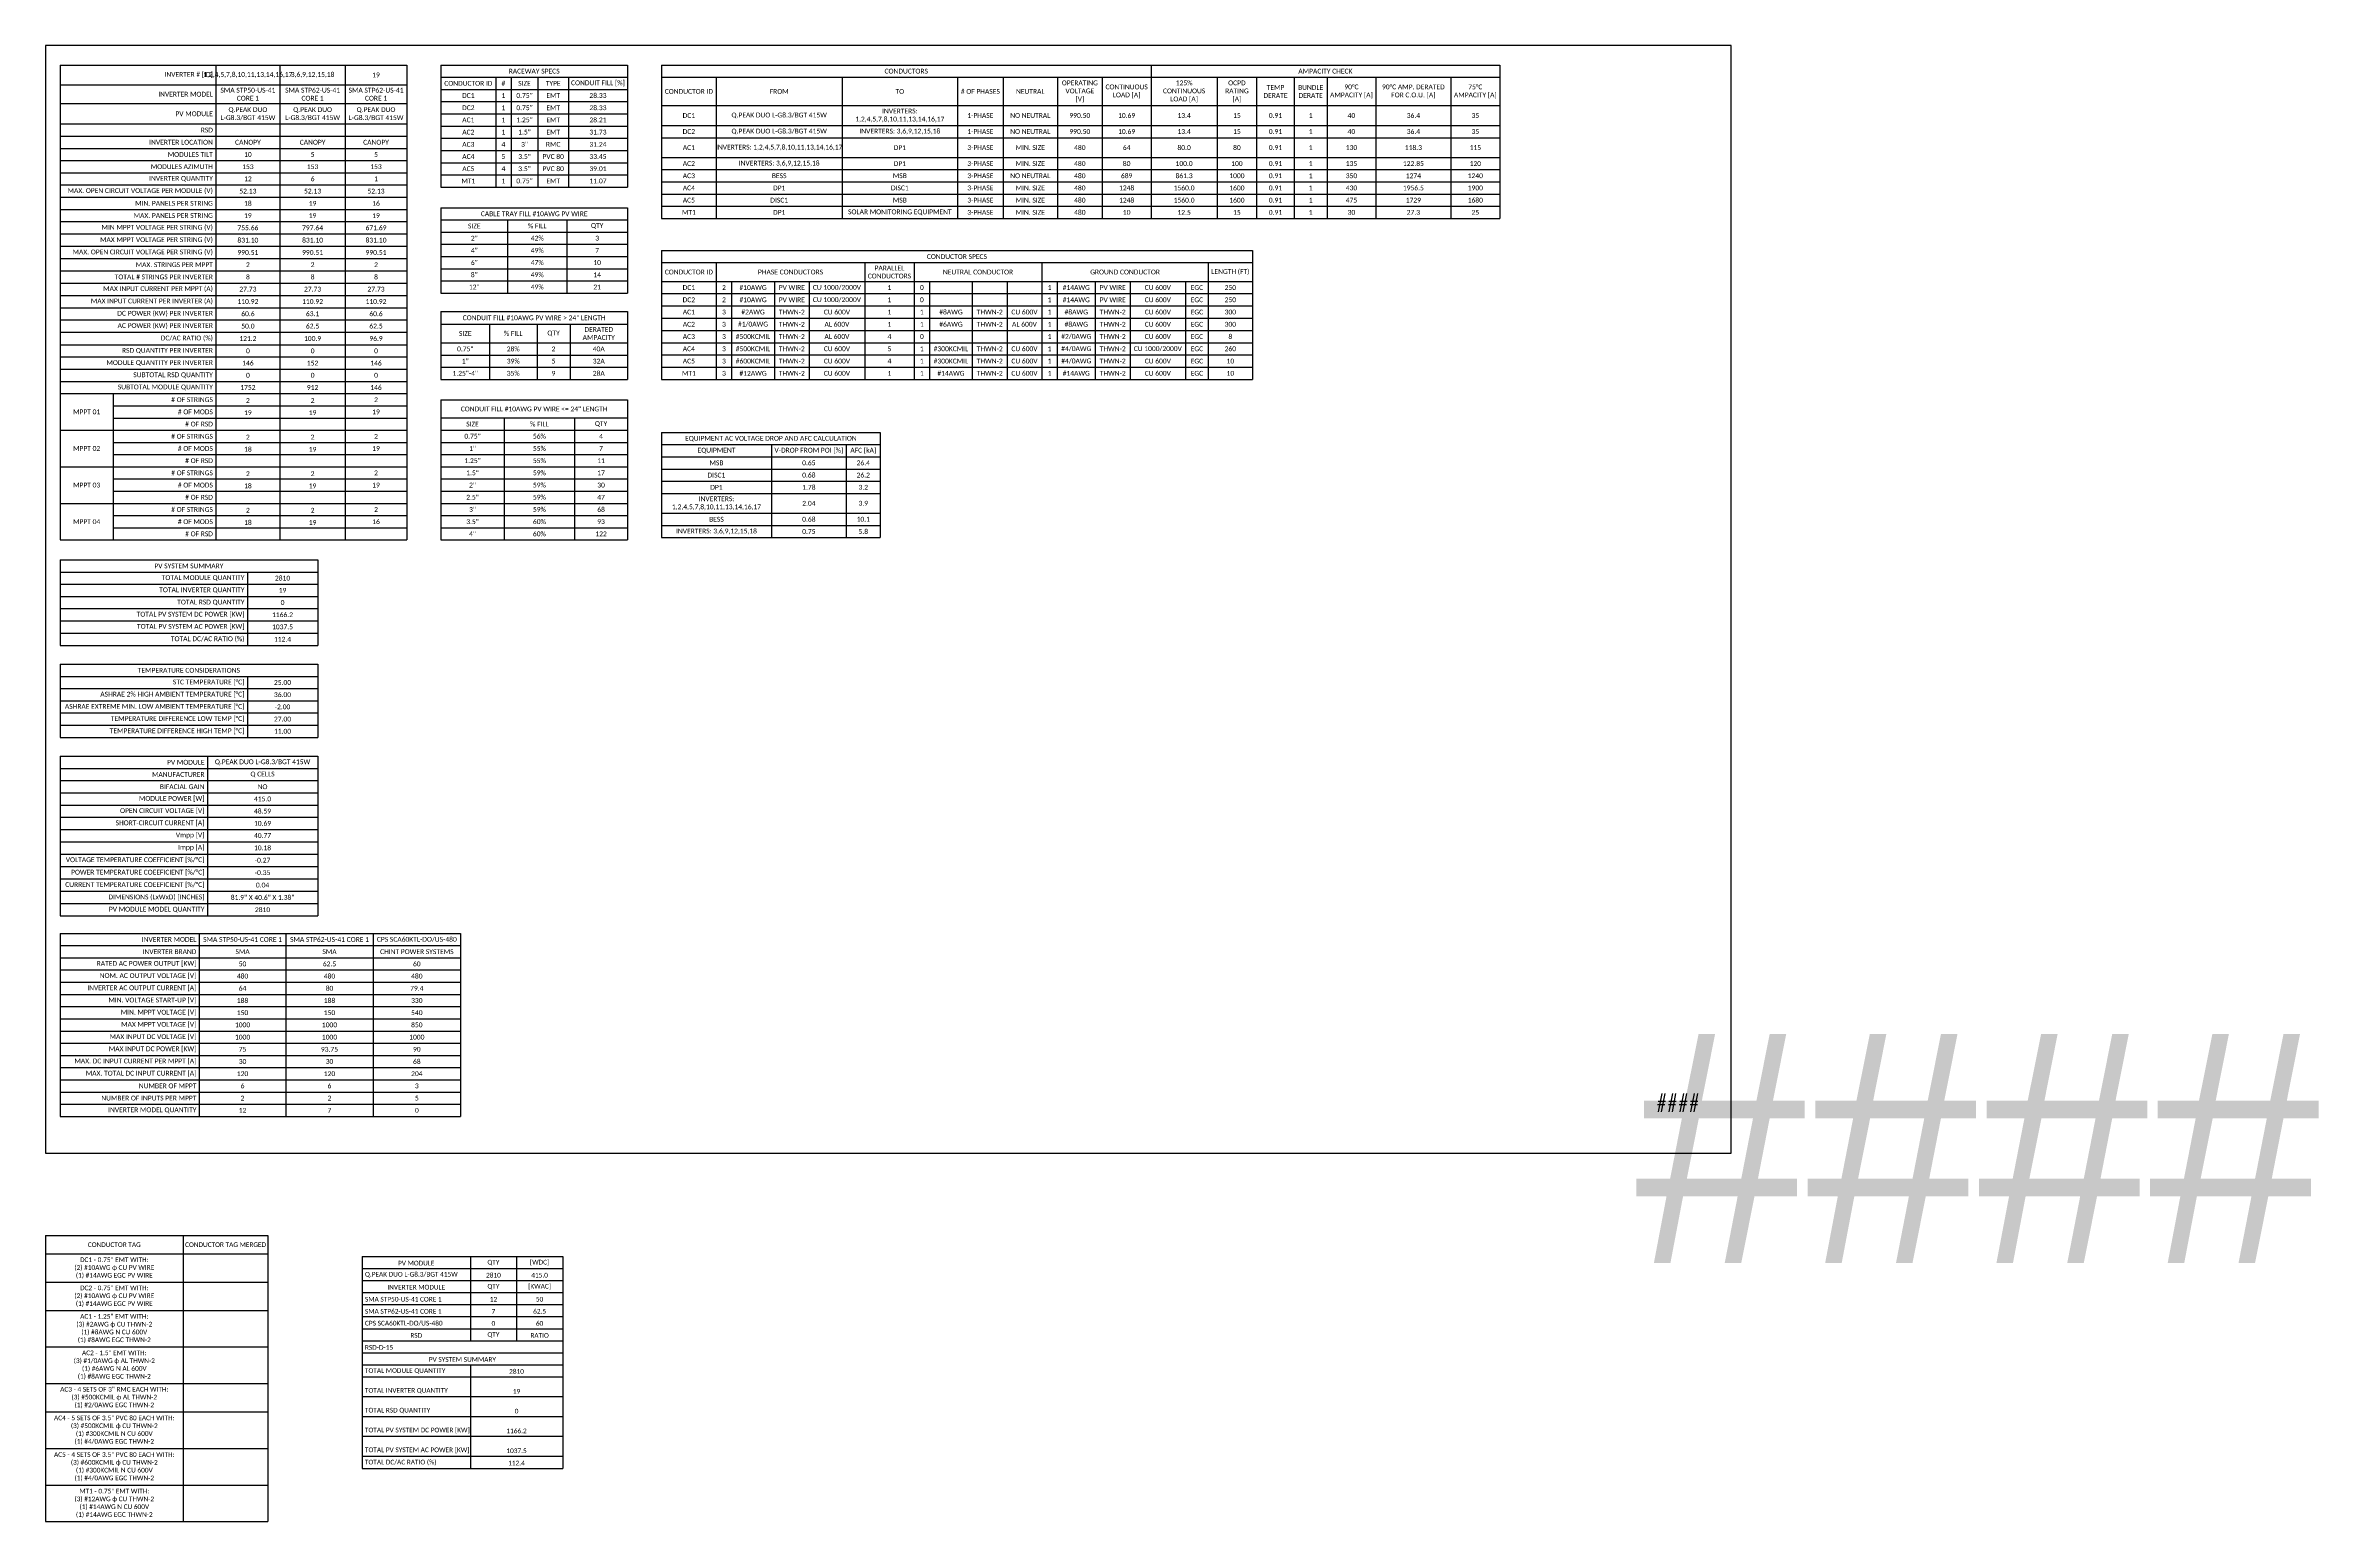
# Paper-space layout 'CALCS' of a CAD drawing. Header units: inches. Extents: x 0.5 to 47.7, y -7.2 to 23.5.
import ezdxf
from ezdxf.enums import TextEntityAlignment as Align

# ---------------------------------------------------------------- set-up
doc = ezdxf.new("R2018")
doc.units = ezdxf.units.IN
doc.header["$MEASUREMENT"] = 0
doc.styles.add('Calibri', font='calibri.ttf')
doc.styles.add('Roman', font='romans')
doc.styles.get("Standard").update_dxf_attribs({"font": 'romans.shx'})

# ---------------------------------------------------------------- blocks, each defined once
blk = doc.blocks.new('*T2')
at = {"linetype": 'ByBlock', "lineweight": -2, "transparency": 16777216}
for p, q in [((0, 0), (5.349, 0)), ((0, 0), (0, -1.52)), ((5.349, 0), (5.349, -1.52)), ((0, -0.253), (5.349, -0.253)), ((3.889, -0.253), (3.889, -1.52)), ((0, -0.507), (5.349, -0.507)), ((0, -0.76), (5.349, -0.76)), ((0, -1.013), (5.349, -1.013)), ((0, -1.267), (5.349, -1.267)), ((0, -1.52), (5.349, -1.52))]:
    blk.add_line(p, q, dxfattribs=at)
at = {"color": 0, "transparency": 16777216, "char_height": 0.1, "style": 'Calibri'}
for s, insert, width, attachment_point in [('{\\fCalibri|b0|i0|c0;TEMPERATURE CONSIDERATIONS', (2.674, -0.127), 5.22896, 5), ('{\\fCalibri|b0|i0|c0;STC TEMPERATURE [°C]', (3.829, -0.38), 3.76871, 6), ('{\\fCalibri|b0|i0|c0;25.00', (4.619, -0.38), 1.34026, 5), ('{\\fCalibri|b0|i0|c0;ASHRAE EXTREME MIN. LOW AMBIENT TEMPERATURE [°C]', (3.829, -0.887), 3.76871, 6), ('{\\fCalibri|b0|i0|c0;ASHRAE 2% HIGH AMBIENT TEMPERATURE [°C]', (3.829, -0.633), 3.76871, 6), ('{\\fCalibri|b0|i0|c0;36.00', (4.619, -0.633), 1.34026, 5), ('{\\fCalibri|b0|i0|c0;-2.00', (4.619, -0.887), 1.34026, 5), ('{\\fCalibri|b0|i0|c0;TEMPERATURE DIFFERENCE HIGH TEMP [°C]', (3.829, -1.393), 3.76871, 6), ('{\\fCalibri|b0|i0|c0;TEMPERATURE DIFFERENCE LOW TEMP [°C]', (3.829, -1.14), 3.76871, 6), ('{\\fCalibri|b0|i0|c0;27.00', (4.619, -1.14), 1.34026, 5), ('{\\fCalibri|b0|i0|c0;11.00', (4.619, -1.393), 1.34026, 5)]:
    blk.add_mtext(s, dxfattribs=dict(at, insert=insert, width=width, attachment_point=attachment_point))
blk = doc.blocks.new('*T3')
at = {"linetype": 'ByBlock', "lineweight": -2, "transparency": 16777216}
for p, q in [((0, 0), (8.313, 0)), ((0, 0), (0, -3.801)), ((2.891, 0), (2.891, -3.801)), ((4.688, 0), (4.688, -3.801)), ((6.5, 0), (6.5, -3.801)), ((8.313, 0), (8.313, -3.801)), ((0, -0.255), (8.313, -0.255)), ((0, -0.508), (8.313, -0.508)), ((0, -0.761), (8.313, -0.761)), ((0, -1.015), (8.313, -1.015)), ((0, -1.268), (8.313, -1.268)), ((0, -1.521), (8.313, -1.521)), ((0, -1.775), (8.313, -1.775)), ((0, -2.028), (8.313, -2.028)), ((0, -2.281), (8.313, -2.281)), ((0, -2.535), (8.313, -2.535)), ((0, -2.788), (8.313, -2.788)), ((0, -3.041), (8.313, -3.041)), ((0, -3.295), (8.313, -3.295)), ((0, -3.548), (8.313, -3.548)), ((0, -3.801), (8.313, -3.801))]:
    blk.add_line(p, q, dxfattribs=at)
at = {"color": 0, "transparency": 16777216, "char_height": 0.1, "style": 'Calibri'}
for s, insert, width, attachment_point in [('{\\fCalibri|b0|i0|c0;INVERTER MODEL', (2.831, -0.127), 2.77086, 6), ('{\\fCalibri|b0|i0|c0;INVERTER BRAND', (2.831, -0.381), 2.77086, 6), ('{\\fCalibri|b0|i0|c0;SMA STP50-US-41 CORE 1', (3.789, -0.127), 1.67696, 5), ('{\\fCalibri|b0|i0|c0;SMA', (3.789, -0.381), 1.67696, 5), ('{\\fCalibri|b0|i0|c0;SMA STP62-US-41 CORE 1', (5.594, -0.127), 1.6925, 5), ('{\\fCalibri|b0|i0|c0;SMA', (5.594, -0.381), 1.6925, 5), ('{\\fCalibri|b0|i0|c0;CPS SCA60KTL-DO/US-480', (7.407, -0.127), 1.6925, 5), ('{\\fCalibri|b0|i0|c0;CHINT POWER SYSTEMS', (7.407, -0.381), 1.6925, 5), ('{\\fCalibri|b0|i0|c0;RATED AC POWER OUTPUT [KW]', (2.831, -0.635), 2.77086, 6), ('{\\fCalibri|b0|i0|c0;NOM. AC OUTPUT VOLTAGE [V]', (2.831, -0.888), 2.77086, 6), ('{\\fCalibri|b0|i0|c0;480', (3.789, -0.888), 1.67696, 5), ('{\\fCalibri|b0|i0|c0;50', (3.789, -0.635), 1.67696, 5), ('{\\fCalibri|b0|i0|c0;62.5', (5.594, -0.635), 1.6925, 5), ('{\\fCalibri|b0|i0|c0;480', (5.594, -0.888), 1.6925, 5), ('{\\fCalibri|b0|i0|c0;480', (7.407, -0.888), 1.6925, 5), ('{\\fCalibri|b0|i0|c0;60', (7.407, -0.635), 1.6925, 5), ('{\\fCalibri|b0|i0|c0;INVERTER AC OUTPUT CURRENT [A]', (2.831, -1.141), 2.77086, 6), ('{\\fCalibri|b0|i0|c0;MIN. VOLTAGE START-UP [V]', (2.831, -1.395), 2.77086, 6), ('{\\fCalibri|b0|i0|c0;188', (3.789, -1.395), 1.67696, 5), ('{\\fCalibri|b0|i0|c0;64', (3.789, -1.141), 1.67696, 5), ('{\\fCalibri|b0|i0|c0;188', (5.594, -1.395), 1.6925, 5), ('{\\fCalibri|b0|i0|c0;80', (5.594, -1.141), 1.6925, 5), ('{\\fCalibri|b0|i0|c0;79.4', (7.407, -1.141), 1.6925, 5), ('{\\fCalibri|b0|i0|c0;330', (7.407, -1.395), 1.6925, 5), ('{\\fCalibri|b0|i0|c0;MIN. MPPT VOLTAGE [V]', (2.831, -1.648), 2.77086, 6), ('{\\fCalibri|b0|i0|c0;MAX MPPT VOLTAGE [V]', (2.831, -1.901), 2.77086, 6), ('{\\fCalibri|b0|i0|c0;1000', (3.789, -1.901), 1.67696, 5), ('{\\fCalibri|b0|i0|c0;150', (3.789, -1.648), 1.67696, 5), ('{\\fCalibri|b0|i0|c0;1000', (5.594, -1.901), 1.6925, 5), ('{\\fCalibri|b0|i0|c0;150', (5.594, -1.648), 1.6925, 5), ('{\\fCalibri|b0|i0|c0;850', (7.407, -1.901), 1.6925, 5), ('{\\fCalibri|b0|i0|c0;540', (7.407, -1.648), 1.6925, 5), ('{\\fCalibri|b0|i0|c0;MAX INPUT DC POWER [KW]', (2.831, -2.408), 2.77086, 6), ('{\\fCalibri|b0|i0|c0;MAX INPUT DC VOLTAGE [V]', (2.831, -2.155), 2.77086, 6), ('{\\fCalibri|b0|i0|c0;1000', (3.789, -2.155), 1.67696, 5), ('{\\fCalibri|b0|i0|c0;75', (3.789, -2.408), 1.67696, 5), ('{\\fCalibri|b0|i0|c0;93.75', (5.594, -2.408), 1.6925, 5), ('{\\fCalibri|b0|i0|c0;1000', (5.594, -2.155), 1.6925, 5), ('{\\fCalibri|b0|i0|c0;1000', (7.407, -2.155), 1.6925, 5), ('{\\fCalibri|b0|i0|c0;90', (7.407, -2.408), 1.6925, 5), ('{\\fCalibri|b0|i0|c0;MAX. DC INPUT CURRENT PER MPPT [A]', (2.831, -2.661), 2.77086, 6), ('{\\fCalibri|b0|i0|c0;30', (3.789, -2.661), 1.67696, 5), ('{\\fCalibri|b0|i0|c0;30', (5.594, -2.661), 1.6925, 5), ('{\\fCalibri|b0|i0|c0;68', (7.407, -2.661), 1.6925, 5), ('{\\fCalibri|b0|i0|c0;MAX. TOTAL DC INPUT CURRENT [A]', (2.831, -2.915), 2.77086, 6), ('{\\fCalibri|b0|i0|c0;NUMBER OF MPPT', (2.831, -3.168), 2.77086, 6), ('{\\fCalibri|b0|i0|c0;120', (3.789, -2.915), 1.67696, 5), ('{\\fCalibri|b0|i0|c0;6', (3.789, -3.168), 1.67696, 5), ('{\\fCalibri|b0|i0|c0;120', (5.594, -2.915), 1.6925, 5), ('{\\fCalibri|b0|i0|c0;6', (5.594, -3.168), 1.6925, 5), ('{\\fCalibri|b0|i0|c0;204', (7.407, -2.915), 1.6925, 5), ('{\\fCalibri|b0|i0|c0;3', (7.407, -3.168), 1.6925, 5), ('{\\fCalibri|b0|i0|c0;NUMBER OF INPUTS PER MPPT', (2.831, -3.421), 2.77086, 6), ('{\\fCalibri|b0|i0|c0;INVERTER MODEL QUANTITY', (2.831, -3.675), 2.77086, 6), ('{\\fCalibri|b0|i0|c0;12', (3.789, -3.675), 1.67696, 5), ('{\\fCalibri|b0|i0|c0;2', (3.789, -3.421), 1.67696, 5), ('{\\fCalibri|b0|i0|c0;2', (5.594, -3.421), 1.6925, 5), ('{\\fCalibri|b0|i0|c0;7', (5.594, -3.675), 1.6925, 5), ('{\\fCalibri|b0|i0|c0;0', (7.407, -3.675), 1.6925, 5), ('{\\fCalibri|b0|i0|c0;5', (7.407, -3.421), 1.6925, 5)]:
    blk.add_mtext(s, dxfattribs=dict(at, insert=insert, width=width, attachment_point=attachment_point))
blk = doc.blocks.new('*T4')
at = {"linetype": 'ByBlock', "lineweight": -2, "transparency": 16777216}
for p, q in [((0, 0), (5.92, 0)), ((0, 0), (0, -9.862)), ((3.233, 0), (3.233, -9.862)), ((4.566, 0), (4.566, -9.862)), ((5.92, 0), (5.92, -9.862)), ((0, -0.411), (5.92, -0.411)), ((0, -0.801), (5.92, -0.801)), ((0, -1.223), (5.92, -1.223)), ((0, -1.477), (5.92, -1.477)), ((0, -1.73), (5.92, -1.73)), ((0, -1.983), (5.92, -1.983)), ((0, -2.237), (5.92, -2.237)), ((0, -2.49), (5.92, -2.49)), ((0, -2.746), (5.92, -2.746)), ((0, -2.999), (5.92, -2.999)), ((0, -3.252), (5.92, -3.252)), ((0, -3.508), (5.92, -3.508)), ((0, -3.764), (5.92, -3.764)), ((0, -4.02), (5.92, -4.02)), ((0, -4.273), (5.92, -4.273)), ((0, -4.526), (5.92, -4.526)), ((0, -4.782), (5.92, -4.782)), ((0, -5.038), (5.92, -5.038)), ((0, -5.293), (5.92, -5.293)), ((0, -5.549), (5.92, -5.549)), ((0, -5.809), (5.92, -5.809)), ((0, -6.062), (5.92, -6.062)), ((0, -6.315), (5.92, -6.315)), ((0, -6.569), (5.92, -6.569)), ((0, -6.822), (5.92, -6.822)), ((1.104, -6.822), (1.104, -9.862)), ((1.104, -7.075), (5.92, -7.075)), ((1.104, -7.329), (5.92, -7.329)), ((0, -7.582), (5.92, -7.582)), ((1.104, -7.835), (5.92, -7.835)), ((0, -8.342), (5.92, -8.342)), ((1.104, -8.089), (5.92, -8.089)), ((1.104, -8.595), (5.92, -8.595)), ((1.104, -8.849), (5.92, -8.849)), ((0, -9.102), (5.92, -9.102)), ((1.104, -9.355), (5.92, -9.355)), ((0, -9.862), (5.92, -9.862)), ((1.104, -9.609), (5.92, -9.609))]:
    blk.add_line(p, q, dxfattribs=at)
at = {"color": 0, "linetype": 'ByBlock', "lineweight": -2, "transparency": 16777216}
for p, q in [((5.92, 0), (7.2, 0)), ((7.2, 0), (7.2, -9.862)), ((5.92, -0.411), (7.2, -0.411)), ((5.92, -0.801), (7.2, -0.801)), ((5.92, -1.223), (7.2, -1.223)), ((5.92, -1.477), (7.2, -1.477)), ((5.92, -1.73), (7.2, -1.73)), ((5.92, -1.983), (7.2, -1.983)), ((5.92, -2.237), (7.2, -2.237)), ((5.92, -2.49), (7.2, -2.49)), ((5.92, -2.746), (7.2, -2.746)), ((5.92, -2.999), (7.2, -2.999)), ((5.92, -3.252), (7.2, -3.252)), ((5.92, -3.508), (7.2, -3.508)), ((5.92, -3.764), (7.2, -3.764)), ((5.92, -4.02), (7.2, -4.02)), ((5.92, -4.273), (7.2, -4.273)), ((5.92, -4.526), (7.2, -4.526)), ((5.92, -4.782), (7.2, -4.782)), ((5.92, -5.038), (7.2, -5.038)), ((5.92, -5.293), (7.2, -5.293)), ((5.92, -5.549), (7.2, -5.549)), ((5.92, -5.809), (7.2, -5.809)), ((5.92, -6.062), (7.2, -6.062)), ((5.92, -6.315), (7.2, -6.315)), ((5.92, -6.569), (7.2, -6.569)), ((5.92, -6.822), (7.2, -6.822)), ((5.92, -7.075), (7.2, -7.075)), ((5.92, -7.329), (7.2, -7.329)), ((5.92, -7.582), (7.2, -7.582)), ((5.92, -7.835), (7.2, -7.835)), ((5.92, -8.089), (7.2, -8.089)), ((5.92, -8.342), (7.2, -8.342)), ((5.92, -8.595), (7.2, -8.595)), ((5.92, -8.849), (7.2, -8.849)), ((5.92, -9.102), (7.2, -9.102)), ((5.92, -9.355), (7.2, -9.355)), ((5.92, -9.609), (7.2, -9.609)), ((5.92, -9.862), (7.2, -9.862))]:
    blk.add_line(p, q, dxfattribs=at)
at = {"color": 0, "transparency": 16777216, "char_height": 0.1, "style": 'Calibri'}
for s, insert, width, attachment_point in [('{\\fCalibri|b0|i0|c0;INVERTER # [ID]', (3.173, -0.205), 3.11302, 6), ('{\\fCalibri|b0|i0|c0;1,2,4,5,7,8,10,11,13,14,16,17', (3.9, -0.205), 1.21309, 5), ('{\\fCalibri|b0|i0|c0;SMA STP50-US-41 CORE 1', (3.9, -0.606), 1.21309, 5), ('{\\fCalibri|b0|i0|c0;SMA STP62-US-41 CORE 1', (5.243, -0.606), 1.23343, 5), ('{\\fCalibri|b0|i0|c0;3,6,9,12,15,18', (5.243, -0.205), 1.23343, 5), ('{\\fCalibri|b0|i0|c0|p34;SMA STP62-US-41 CORE 1}', (6.56, -0.606), 1.16025, 5), ('{\\fCalibri|b0|i0|c0|p34;19}', (6.56, -0.205), 1.16025, 5), ('{\\fCalibri|b0|i0|c0;INVERTER MODEL', (3.173, -0.606), 3.11302, 6), ('{\\fCalibri|b0|i0|c0;Q.PEAK DUO L-G8.3/BGT 415W', (3.9, -1.012), 1.21309, 5), ('{\\fCalibri|b0|i0|c0;Q.PEAK DUO L-G8.3/BGT 415W', (5.243, -1.012), 1.23343, 5), ('{\\fCalibri|b0|i0|c0|p34;Q.PEAK DUO L-G8.3/BGT 415W}', (6.56, -1.012), 1.16025, 5), ('{\\fCalibri|b0|i0|c0;PV MODULE', (3.173, -1.012), 3.11302, 6), ('{\\fCalibri|b0|i0|c0;RSD', (3.173, -1.35), 3.11302, 6), ('{\\fCalibri|b0|i0|c0;', (3.9, -1.35), 1.21309, 5), ('{\\fCalibri|b0|i0|c0;', (5.243, -1.35), 1.23343, 5), ('{\\fCalibri|b0|i0|c0;INVERTER LOCATION', (3.173, -1.603), 3.11302, 6), ('{\\fCalibri|b0|i0|c0;MODULES TILT', (3.173, -1.857), 3.11302, 6), ('{\\fCalibri|b0|i0|c0;CANOPY', (3.9, -1.603), 1.21309, 5), ('{\\fCalibri|b0|i0|c0;10', (3.9, -1.857), 1.21309, 5), ('{\\fCalibri|b0|i0|c0;CANOPY', (5.243, -1.603), 1.23343, 5), ('{\\fCalibri|b0|i0|c0;5', (5.243, -1.857), 1.23343, 5), ('{\\fCalibri|b0|i0|c0|p34;CANOPY}', (6.56, -1.603), 1.16025, 5), ('{\\fCalibri|b0|i0|c0|p34;5}', (6.56, -1.857), 1.16025, 5), ('{\\fCalibri|b0|i0|c0;INVERTER QUANTITY', (3.173, -2.363), 3.11302, 6), ('{\\fCalibri|b0|i0|c0;MODULES AZIMUTH', (3.173, -2.11), 3.11302, 6), ('{\\fCalibri|b0|i0|c0;153', (3.9, -2.11), 1.21309, 5), ('{\\fCalibri|b0|i0|c0;12', (3.9, -2.363), 1.21309, 5), ('{\\fCalibri|b0|i0|c0;153', (5.243, -2.11), 1.23343, 5), ('{\\fCalibri|b0|i0|c0;6', (5.243, -2.363), 1.23343, 5), ('{\\fCalibri|b0|i0|c0|p34;153}', (6.56, -2.11), 1.16025, 5), ('{\\fCalibri|b0|i0|c0|p34;1}', (6.56, -2.363), 1.16025, 5), ('{\\fCalibri|b0|i0|c0;MAX. OPEN CIRCUIT VOLTAGE PER MODULE (V)', (3.173, -2.618), 3.11302, 6), ('{\\fCalibri|b0|i0|c0;MIN. PANELS PER STRING', (3.173, -2.872), 3.11302, 6), ('{\\fCalibri|b0|i0|c0;52.13', (3.9, -2.618), 1.21309, 5), ('{\\fCalibri|b0|i0|c0;18', (3.9, -2.872), 1.21309, 5), ('{\\fCalibri|b0|i0|c0;52.13', (5.243, -2.618), 1.23343, 5), ('{\\fCalibri|b0|i0|c0;19', (5.243, -2.872), 1.23343, 5), ('{\\fCalibri|b0|i0|c0|p34;52.13}', (6.56, -2.618), 1.16025, 5), ('{\\fCalibri|b0|i0|c0|p34;16}', (6.56, -2.872), 1.16025, 5), ('{\\fCalibri|b0|i0|c0;MAX. PANELS PER STRING', (3.173, -3.126), 3.11302, 6), ('{\\fCalibri|b0|i0|c0;19', (3.9, -3.126), 1.21309, 5), ('{\\fCalibri|b0|i0|c0;19', (5.243, -3.126), 1.23343, 5), ('{\\fCalibri|b0|i0|c0|p34;19}', (6.56, -3.126), 1.16025, 5), ('{\\fCalibri|b0|i0|c0;MAX MPPT VOLTAGE PER STRING (V)', (3.173, -3.636), 3.11302, 6), ('{\\fCalibri|b0|i0|c0;MIN MPPT VOLTAGE PER STRING (V)', (3.173, -3.38), 3.11302, 6), ('{\\fCalibri|b0|i0|c0;831.10', (3.9, -3.636), 1.21309, 5), ('{\\fCalibri|b0|i0|c0;755.66', (3.9, -3.38), 1.21309, 5), ('{\\fCalibri|b0|i0|c0;831.10', (5.243, -3.636), 1.23343, 5), ('{\\fCalibri|b0|i0|c0;797.64', (5.243, -3.38), 1.23343, 5), ('{\\fCalibri|b0|i0|c0|p34;671.69}', (6.56, -3.38), 1.16025, 5), ('{\\fCalibri|b0|i0|c0|p34;831.10}', (6.56, -3.636), 1.16025, 5), ('{\\fCalibri|b0|i0|c0;MAX. OPEN CIRCUIT VOLTAGE PER STRING (V)', (3.173, -3.892), 3.11302, 6), ('{\\fCalibri|b0|i0|c0;MAX. STRINGS PER MPPT', (3.173, -4.146), 3.11302, 6), ('{\\fCalibri|b0|i0|c0;990.51', (3.9, -3.892), 1.21309, 5), ('{\\fCalibri|b0|i0|c0;2', (3.9, -4.146), 1.21309, 5), ('{\\fCalibri|b0|i0|c0;990.51', (5.243, -3.892), 1.23343, 5), ('{\\fCalibri|b0|i0|c0;2', (5.243, -4.146), 1.23343, 5), ('{\\fCalibri|b0|i0|c0|p34;990.51}', (6.56, -3.892), 1.16025, 5), ('{\\fCalibri|b0|i0|c0|p34;2}', (6.56, -4.146), 1.16025, 5), ('{\\fCalibri|b0|i0|c0;MAX INPUT CURRENT PER MPPT (A)', (3.173, -4.654), 3.11302, 6), ('{\\fCalibri|b0|i0|c0;TOTAL # STRINGS PER INVERTER', (3.173, -4.4), 3.11302, 6), ('{\\fCalibri|b0|i0|c0;27.73', (3.9, -4.654), 1.21309, 5), ('{\\fCalibri|b0|i0|c0;8', (3.9, -4.4), 1.21309, 5), ('{\\fCalibri|b0|i0|c0;27.73', (5.243, -4.654), 1.23343, 5), ('{\\fCalibri|b0|i0|c0;8', (5.243, -4.4), 1.23343, 5), ('{\\fCalibri|b0|i0|c0|p34;27.73}', (6.56, -4.654), 1.16025, 5), ('{\\fCalibri|b0|i0|c0|p34;8}', (6.56, -4.4), 1.16025, 5), ('{\\fCalibri|b0|i0|c0;MAX INPUT CURRENT PER INVERTER (A)', (3.173, -4.91), 3.11302, 6), ('{\\fCalibri|b0|i0|c0;DC POWER (KW) PER INVERTER', (3.173, -5.165), 3.11302, 6), ('{\\fCalibri|b0|i0|c0;110.92', (3.9, -4.91), 1.21309, 5), ('{\\fCalibri|b0|i0|c0;60.6', (3.9, -5.165), 1.21309, 5), ('{\\fCalibri|b0|i0|c0;110.92', (5.243, -4.91), 1.23343, 5), ('{\\fCalibri|b0|i0|c0;63.1', (5.243, -5.165), 1.23343, 5), ('{\\fCalibri|b0|i0|c0|p34;110.92}', (6.56, -4.91), 1.16025, 5), ('{\\fCalibri|b0|i0|c0|p34;60.6}', (6.56, -5.165), 1.16025, 5), ('{\\fCalibri|b0|i0|c0;AC POWER (KW) PER INVERTER', (3.173, -5.421), 3.11302, 6), ('{\\fCalibri|b0|i0|c0;DC/AC RATIO (%)', (3.173, -5.679), 3.11302, 6), ('{\\fCalibri|b0|i0|c0;121.2', (3.9, -5.679), 1.21309, 5), ('{\\fCalibri|b0|i0|c0;50.0', (3.9, -5.421), 1.21309, 5), ('{\\fCalibri|b0|i0|c0;100.9', (5.243, -5.679), 1.23343, 5), ('{\\fCalibri|b0|i0|c0;62.5', (5.243, -5.421), 1.23343, 5), ('{\\fCalibri|b0|i0|c0|p34;62.5}', (6.56, -5.421), 1.16025, 5), ('{\\fCalibri|b0|i0|c0|p34;96.9}', (6.56, -5.679), 1.16025, 5), ('{\\fCalibri|b0|i0|c0;MODULE QUANTITY PER INVERTER', (3.173, -6.189), 3.11302, 6), ('{\\fCalibri|b0|i0|c0;RSD QUANTITY PER INVERTER', (3.173, -5.935), 3.11302, 6), ('{\\fCalibri|b0|i0|c0;146', (3.9, -6.189), 1.21309, 5), ('{\\fCalibri|b0|i0|c0;0', (3.9, -5.935), 1.21309, 5), ('{\\fCalibri|b0|i0|c0;0', (5.243, -5.935), 1.23343, 5), ('{\\fCalibri|b0|i0|c0|p34;146}', (6.56, -6.189), 1.16025, 5), ('{\\fCalibri|b0|i0|c0|p34;0}', (6.56, -5.935), 1.16025, 5), ('{\\fCalibri|b0|i0|c0;SUBTOTAL RSD QUANTITY', (3.173, -6.442), 3.11302, 6), ('{\\fCalibri|b0|i0|c0;0', (3.9, -6.442), 1.21309, 5), ('{\\fCalibri|b0|i0|c0;152', (5.243, -6.189), 1.23343, 5), ('{\\fCalibri|b0|i0|c0;0', (5.243, -6.442), 1.23343, 5), ('{\\fCalibri|b0|i0|c0|p34;0}', (6.56, -6.442), 1.16025, 5), ('{\\fCalibri|b0|i0|c0;SUBTOTAL MODULE QUANTITY', (3.173, -6.695), 3.11302, 6), ('{\\fCalibri|b0|i0|c0;# OF STRINGS', (3.173, -6.949), 2.00918, 6), ('{\\fCalibri|b0|i0|c0;1752', (3.9, -6.695), 1.21309, 5), ('{\\fCalibri|b0|i0|c0;2', (3.9, -7.015), 1.21309, 8), ('{\\fCalibri|b0|i0|c0;912', (5.243, -6.695), 1.23343, 5), ('{\\fCalibri|b0|i0|c0;2', (5.243, -7.015), 1.23343, 8), ('{\\fCalibri|b0|i0|c0|p34;146}', (6.56, -6.695), 1.16025, 5), ('{\\fCalibri|b0|i0|c0|p34;2}', (6.56, -6.949), 1.16025, 5), ('{\\fCalibri|b0|i0|c0;MPPT 01', (0.552, -7.202), 0.98384, 5), ('{\\fCalibri|b0|i0|c0;# OF MODS', (3.173, -7.202), 2.00918, 6), ('{\\fCalibri|b0|i0|c0;# OF RSD', (3.173, -7.455), 2.00918, 6), ('{\\fCalibri|b0|i0|c0;19', (3.9, -7.269), 1.21309, 8), ('{\\fCalibri|b0|i0|c0;', (3.9, -7.522), 1.21309, 8), ('{\\fCalibri|b0|i0|c0;19', (5.243, -7.269), 1.23343, 8), ('{\\fCalibri|b0|i0|c0;', (5.243, -7.522), 1.23343, 8), ('{\\fCalibri|b0|i0|c0|p34;19}', (6.56, -7.202), 1.16025, 5), ('{\\fCalibri|b0|i0|c0;MPPT 02', (0.552, -7.962), 0.98384, 5), ('{\\fCalibri|b0|i0|c0;# OF STRINGS', (3.173, -7.709), 2.00918, 6), ('{\\fCalibri|b0|i0|c0;# OF MODS', (3.173, -7.962), 2.00918, 6), ('{\\fCalibri|b0|i0|c0;18', (3.9, -8.029), 1.21309, 8), ('{\\fCalibri|b0|i0|c0;2', (3.9, -7.775), 1.21309, 8), ('{\\fCalibri|b0|i0|c0;19', (5.243, -8.029), 1.23343, 8), ('{\\fCalibri|b0|i0|c0;2', (5.243, -7.775), 1.23343, 8), ('{\\fCalibri|b0|i0|c0|p34;19}', (6.56, -7.962), 1.16025, 5), ('{\\fCalibri|b0|i0|c0|p34;2}', (6.56, -7.709), 1.16025, 5), ('{\\fCalibri|b0|i0|c0;# OF STRINGS', (3.173, -8.469), 2.00918, 6), ('{\\fCalibri|b0|i0|c0;# OF RSD', (3.173, -8.215), 2.00918, 6), ('{\\fCalibri|b0|i0|c0;2', (3.9, -8.535), 1.21309, 8), ('{\\fCalibri|b0|i0|c0;', (3.9, -8.282), 1.21309, 8), ('{\\fCalibri|b0|i0|c0;2', (5.243, -8.535), 1.23343, 8), ('{\\fCalibri|b0|i0|c0;', (5.243, -8.282), 1.23343, 8), ('{\\fCalibri|b0|i0|c0|p34;2}', (6.56, -8.469), 1.16025, 5), ('{\\fCalibri|b0|i0|c0;MPPT 03', (0.552, -8.722), 0.98384, 5), ('{\\fCalibri|b0|i0|c0;# OF MODS', (3.173, -8.722), 2.00918, 6), ('{\\fCalibri|b0|i0|c0;# OF RSD', (3.173, -8.975), 2.00918, 6), ('{\\fCalibri|b0|i0|c0;18', (3.9, -8.789), 1.21309, 8), ('{\\fCalibri|b0|i0|c0;19', (5.243, -8.789), 1.23343, 8), ('{\\fCalibri|b0|i0|c0|p34;19}', (6.56, -8.722), 1.16025, 5), ('{\\fCalibri|b0|i0|c0;MPPT 04', (0.552, -9.482), 0.98384, 5), ('{\\fCalibri|b0|i0|c0;# OF STRINGS', (3.173, -9.229), 2.00918, 6), ('{\\fCalibri|b0|i0|c0;# OF MODS', (3.173, -9.482), 2.00918, 6), ('{\\fCalibri|b0|i0|c0;2', (3.9, -9.295), 1.21309, 8), ('{\\fCalibri|b0|i0|c0;', (3.9, -9.042), 1.21309, 8), ('{\\fCalibri|b0|i0|c0;2', (5.243, -9.295), 1.23343, 8), ('{\\fCalibri|b0|i0|c0;', (5.243, -9.042), 1.23343, 8), ('{\\fCalibri|b0|i0|c0|p34;16}', (6.56, -9.482), 1.16025, 5), ('{\\fCalibri|b0|i0|c0|p34;2}', (6.56, -9.229), 1.16025, 5), ('{\\fCalibri|b0|i0|c0;# OF RSD', (3.173, -9.735), 2.00918, 6), ('{\\fCalibri|b0|i0|c0;18', (3.9, -9.549), 1.21309, 8), ('{\\fCalibri|b0|i0|c0;', (3.9, -9.802), 1.21309, 8), ('{\\fCalibri|b0|i0|c0;19', (5.243, -9.549), 1.23343, 8), ('{\\fCalibri|b0|i0|c0;', (5.243, -9.802), 1.23343, 8)]:
    blk.add_mtext(s, dxfattribs=dict(at, insert=insert, width=width, attachment_point=attachment_point))
blk = doc.blocks.new('*T5')
at = {"linetype": 'ByBlock', "lineweight": -2, "transparency": 16777216}
for p, q in [((0, 0), (5.349, 0)), ((0, 0), (0, -1.78)), ((5.349, 0), (5.349, -1.78)), ((0, -0.253), (5.349, -0.253)), ((3.889, -0.253), (3.889, -1.78)), ((0, -0.507), (5.349, -0.507)), ((0, -0.76), (5.349, -0.76)), ((0, -1.013), (5.349, -1.013)), ((0, -1.267), (5.349, -1.267)), ((0, -1.52), (5.349, -1.52)), ((0, -1.78), (5.349, -1.78))]:
    blk.add_line(p, q, dxfattribs=at)
at = {"color": 0, "transparency": 16777216, "char_height": 0.1, "style": 'Calibri'}
for s, insert, width, attachment_point in [('{\\fCalibri|b0|i0|c0;PV SYSTEM SUMMARY', (2.674, -0.127), 5.22896, 5), ('{\\fCalibri|b0|i0|c0;TOTAL MODULE QUANTITY', (3.829, -0.38), 3.76871, 6), ('{\\fCalibri|b0|i0|c0;2810', (4.619, -0.38), 1.34026, 5), ('{\\fCalibri|b0|i0|c0;TOTAL INVERTER QUANTITY', (3.829, -0.633), 3.76871, 6), ('{\\fCalibri|b0|i0|c0;TOTAL RSD QUANTITY', (3.829, -0.887), 3.76871, 6), ('{\\fCalibri|b0|i0|c0;19', (4.619, -0.633), 1.34026, 5), ('{\\fCalibri|b0|i0|c0;0', (4.619, -0.887), 1.34026, 5), ('{\\fCalibri|b0|i0|c0;TOTAL PV SYSTEM DC POWER [KW]', (3.829, -1.14), 3.76871, 6), ('{\\fCalibri|b0|i0|c0;TOTAL PV SYSTEM AC POWER [KW] ', (3.829, -1.393), 3.76871, 6), ('{\\fCalibri|b0|i0|c0;1166.2', (4.619, -1.14), 1.34026, 5), ('{\\fCalibri|b0|i0|c0;1037.5', (4.619, -1.393), 1.34026, 5), ('{\\fCalibri|b0|i0|c0;TOTAL DC/AC RATIO (%)', (3.829, -1.65), 3.76871, 6), ('{\\fCalibri|b0|i0|c0;112.4', (4.619, -1.65), 1.34026, 5)]:
    blk.add_mtext(s, dxfattribs=dict(at, insert=insert, width=width, attachment_point=attachment_point))
blk = doc.blocks.new('*T6')
at = {"linetype": 'ByBlock', "lineweight": -2, "transparency": 16777216}
for p, q in [((0, 0), (12.269, 0)), ((0, 0), (0, -2.677)), ((12.269, 0), (12.269, -2.677)), ((0, -0.253), (12.269, -0.253)), ((1.138, -0.253), (1.138, -2.677)), ((4.219, -0.253), (4.219, -2.677)), ((5.247, -0.253), (5.247, -2.677)), ((7.897, -0.253), (7.897, -2.677)), ((11.353, -0.253), (11.353, -2.677)), ((0, -0.642), (12.269, -0.642)), ((0, -0.897), (12.269, -0.897)), ((1.457, -0.642), (1.457, -2.677)), ((2.346, -0.642), (2.346, -2.677)), ((3.067, -0.642), (3.067, -2.677)), ((5.566, -0.642), (5.566, -2.677)), ((6.454, -0.642), (6.454, -2.677)), ((7.176, -0.642), (7.176, -2.677)), ((8.216, -0.642), (8.216, -2.677)), ((9.007, -0.642), (9.007, -2.677)), ((9.729, -0.642), (9.729, -2.677)), ((10.881, -0.642), (10.881, -2.677)), ((0, -1.152), (12.269, -1.152)), ((0, -1.405), (12.269, -1.405)), ((0, -1.66), (12.269, -1.66)), ((0, -1.915), (12.269, -1.915)), ((0, -2.169), (12.269, -2.169)), ((0, -2.424), (12.269, -2.424)), ((0, -2.677), (12.269, -2.677))]:
    blk.add_line(p, q, dxfattribs=at)
at = {"color": 0, "transparency": 16777216, "char_height": 0.1, "attachment_point": 5, "style": 'Calibri'}
for s, insert, width in [('{\\fCalibri|b0|i0|c0;CONDUCTOR ID', (0.569, -0.448), 1.01833), ('{\\fCalibri|b0|i0|c0;PHASE CONDUCTORS', (2.679, -0.448), 2.96111), ('{\\fCalibri|b0|i0|c0;PARALLEL CONDUCTORS', (4.733, -0.448), 0.90722), ('{\\fCalibri|b0|i0|c0;CONDUCTOR SPECS', (6.134, -0.127), 12.14889), ('{\\fCalibri|b0|i0|c0;NEUTRAL CONDUCTOR', (6.572, -0.448), 2.53056), ('{\\fCalibri|b0|i0|c0;GROUND CONDUCTOR', (9.625, -0.448), 3.33556), ('{\\fCalibri|b0|i0|c0;LENGTH (FT)', (11.811, -0.448), 0.79611), ('{\\fCalibri|b0|i0|c0;DC1', (0.569, -0.77), 1.01833), ('{\\fCalibri|b0|i0|c0;2', (1.298, -0.77), 0.19889), ('{\\fCalibri|b0|i0|c0;#10AWG', (1.901, -0.77), 0.76833), ('{\\fCalibri|b0|i0|c0;PV WIRE', (2.706, -0.77), 0.60167), ('{\\fCalibri|b0|i0|c0;CU 1000/2000V', (3.643, -0.77), 1.03222), ('{\\fCalibri|b0|i0|c0;1', (4.733, -0.77), 0.90722), ('{\\fCalibri|b0|i0|c0;0', (5.406, -0.77), 0.19889), ('{\\fCalibri|b0|i0|c0;', (6.01, -0.77), 0.76833), ('{\\fCalibri|b0|i0|c0;', (6.815, -0.77), 0.60167), ('{\\fCalibri|b0|i0|c0;', (7.536, -0.77), 0.60167), ('{\\fCalibri|b0|i0|c0;1', (8.057, -0.77), 0.19889), ('{\\fCalibri|b0|i0|c0;#14AWG', (8.612, -0.77), 0.67111), ('{\\fCalibri|b0|i0|c0;PV WIRE', (9.368, -0.77), 0.60167), ('{\\fCalibri|b0|i0|c0;CU 600V', (10.305, -0.77), 1.03222), ('{\\fCalibri|b0|i0|c0;EGC', (11.117, -0.77), 0.35167), ('{\\fCalibri|b0|i0|c0;250', (11.811, -0.77), 0.79611), ('{\\fCalibri|b0|i0|c0;AC1', (0.569, -1.279), 1.01833), ('{\\fCalibri|b0|i0|c0;DC2', (0.569, -1.025), 1.01833), ('{\\fCalibri|b0|i0|c0;2', (1.298, -1.025), 0.19889), ('{\\fCalibri|b0|i0|c0;3', (1.298, -1.279), 0.19889), ('{\\fCalibri|b0|i0|c0;#10AWG', (1.901, -1.025), 0.76833), ('{\\fCalibri|b0|i0|c0;#2AWG', (1.901, -1.279), 0.76833), ('{\\fCalibri|b0|i0|c0;THWN-2', (2.706, -1.279), 0.60167), ('{\\fCalibri|b0|i0|c0;PV WIRE', (2.706, -1.025), 0.60167), ('{\\fCalibri|b0|i0|c0;CU 1000/2000V', (3.643, -1.025), 1.03222), ('{\\fCalibri|b0|i0|c0;CU 600V', (3.643, -1.279), 1.03222), ('{\\fCalibri|b0|i0|c0;1', (4.733, -1.025), 0.90722), ('{\\fCalibri|b0|i0|c0;1', (4.733, -1.279), 0.90722), ('{\\fCalibri|b0|i0|c0;0', (5.406, -1.025), 0.19889), ('{\\fCalibri|b0|i0|c0;1', (5.406, -1.279), 0.19889), ('{\\fCalibri|b0|i0|c0;#8AWG', (6.01, -1.279), 0.76833), ('{\\fCalibri|b0|i0|c0;', (6.01, -1.025), 0.76833), ('{\\fCalibri|b0|i0|c0;THWN-2', (6.815, -1.279), 0.60167), ('{\\fCalibri|b0|i0|c0;', (6.815, -1.025), 0.60167), ('{\\fCalibri|b0|i0|c0;CU 600V', (7.536, -1.279), 0.60167), ('{\\fCalibri|b0|i0|c0;', (7.536, -1.025), 0.60167), ('{\\fCalibri|b0|i0|c0;1', (8.057, -1.025), 0.19889), ('{\\fCalibri|b0|i0|c0;1', (8.057, -1.279), 0.19889), ('{\\fCalibri|b0|i0|c0;#14AWG', (8.612, -1.025), 0.67111), ('{\\fCalibri|b0|i0|c0;#8AWG', (8.612, -1.279), 0.67111), ('{\\fCalibri|b0|i0|c0;THWN-2', (9.368, -1.279), 0.60167), ('{\\fCalibri|b0|i0|c0;PV WIRE', (9.368, -1.025), 0.60167), ('{\\fCalibri|b0|i0|c0;CU 600V', (10.305, -1.025), 1.03222), ('{\\fCalibri|b0|i0|c0;CU 600V', (10.305, -1.279), 1.03222), ('{\\fCalibri|b0|i0|c0;EGC', (11.117, -1.025), 0.35167), ('{\\fCalibri|b0|i0|c0;EGC', (11.117, -1.279), 0.35167), ('{\\fCalibri|b0|i0|c0;250', (11.811, -1.025), 0.79611), ('{\\fCalibri|b0|i0|c0;300', (11.811, -1.279), 0.79611), ('{\\fCalibri|b0|i0|c0;AC2', (0.569, -1.533), 1.01833), ('{\\fCalibri|b0|i0|c0;AC3', (0.569, -1.787), 1.01833), ('{\\fCalibri|b0|i0|c0;3', (1.298, -1.533), 0.19889), ('{\\fCalibri|b0|i0|c0;3', (1.298, -1.787), 0.19889), ('{\\fCalibri|b0|i0|c0;#500KCMIL', (1.901, -1.787), 0.76833), ('{\\fCalibri|b0|i0|c0;#1/0AWG', (1.901, -1.533), 0.76833), ('{\\fCalibri|b0|i0|c0;THWN-2', (2.706, -1.533), 0.60167), ('{\\fCalibri|b0|i0|c0;THWN-2', (2.706, -1.787), 0.60167), ('{\\fCalibri|b0|i0|c0;AL 600V', (3.643, -1.533), 1.03222), ('{\\fCalibri|b0|i0|c0;AL 600V', (3.643, -1.787), 1.03222), ('{\\fCalibri|b0|i0|c0;4', (4.733, -1.787), 0.90722), ('{\\fCalibri|b0|i0|c0;1', (4.733, -1.533), 0.90722), ('{\\fCalibri|b0|i0|c0;0', (5.406, -1.787), 0.19889), ('{\\fCalibri|b0|i0|c0;1', (5.406, -1.533), 0.19889), ('{\\fCalibri|b0|i0|c0;#6AWG', (6.01, -1.533), 0.76833), ('{\\fCalibri|b0|i0|c0;', (6.01, -1.787), 0.76833), ('{\\fCalibri|b0|i0|c0;THWN-2', (6.815, -1.533), 0.60167), ('{\\fCalibri|b0|i0|c0;', (6.815, -1.787), 0.60167), ('{\\fCalibri|b0|i0|c0;AL 600V', (7.536, -1.533), 0.60167), ('{\\fCalibri|b0|i0|c0;', (7.536, -1.787), 0.60167), ('{\\fCalibri|b0|i0|c0;1', (8.057, -1.533), 0.19889), ('{\\fCalibri|b0|i0|c0;1', (8.057, -1.787), 0.19889), ('{\\fCalibri|b0|i0|c0;#2/0AWG', (8.612, -1.787), 0.67111), ('{\\fCalibri|b0|i0|c0;#8AWG', (8.612, -1.533), 0.67111), ('{\\fCalibri|b0|i0|c0;THWN-2', (9.368, -1.533), 0.60167), ('{\\fCalibri|b0|i0|c0;THWN-2', (9.368, -1.787), 0.60167), ('{\\fCalibri|b0|i0|c0;CU 600V', (10.305, -1.533), 1.03222), ('{\\fCalibri|b0|i0|c0;CU 600V', (10.305, -1.787), 1.03222), ('{\\fCalibri|b0|i0|c0;EGC', (11.117, -1.533), 0.35167), ('{\\fCalibri|b0|i0|c0;EGC', (11.117, -1.787), 0.35167), ('{\\fCalibri|b0|i0|c0;300', (11.811, -1.533), 0.79611), ('{\\fCalibri|b0|i0|c0;8', (11.811, -1.787), 0.79611), ('{\\fCalibri|b0|i0|c0;AC4', (0.569, -2.042), 1.01833), ('{\\fCalibri|b0|i0|c0;AC5', (0.569, -2.297), 1.01833), ('{\\fCalibri|b0|i0|c0;3', (1.298, -2.042), 0.19889), ('{\\fCalibri|b0|i0|c0;3', (1.298, -2.297), 0.19889), ('{\\fCalibri|b0|i0|c0;#500KCMIL', (1.901, -2.042), 0.76833), ('{\\fCalibri|b0|i0|c0;#600KCMIL', (1.901, -2.297), 0.76833), ('{\\fCalibri|b0|i0|c0;THWN-2', (2.706, -2.042), 0.60167), ('{\\fCalibri|b0|i0|c0;THWN-2', (2.706, -2.297), 0.60167), ('{\\fCalibri|b0|i0|c0;CU 600V', (3.643, -2.042), 1.03222), ('{\\fCalibri|b0|i0|c0;CU 600V', (3.643, -2.297), 1.03222), ('{\\fCalibri|b0|i0|c0;4', (4.733, -2.297), 0.90722), ('{\\fCalibri|b0|i0|c0;5', (4.733, -2.042), 0.90722), ('{\\fCalibri|b0|i0|c0;1', (5.406, -2.042), 0.19889), ('{\\fCalibri|b0|i0|c0;1', (5.406, -2.297), 0.19889), ('{\\fCalibri|b0|i0|c0;#300KCMIL', (6.01, -2.042), 0.76833), ('{\\fCalibri|b0|i0|c0;#300KCMIL', (6.01, -2.297), 0.76833), ('{\\fCalibri|b0|i0|c0;THWN-2', (6.815, -2.042), 0.60167), ('{\\fCalibri|b0|i0|c0;THWN-2', (6.815, -2.297), 0.60167), ('{\\fCalibri|b0|i0|c0;CU 600V', (7.536, -2.042), 0.60167), ('{\\fCalibri|b0|i0|c0;CU 600V', (7.536, -2.297), 0.60167), ('{\\fCalibri|b0|i0|c0;1', (8.057, -2.042), 0.19889), ('{\\fCalibri|b0|i0|c0;1', (8.057, -2.297), 0.19889), ('{\\fCalibri|b0|i0|c0;#4/0AWG', (8.612, -2.042), 0.67111), ('{\\fCalibri|b0|i0|c0;#4/0AWG', (8.612, -2.297), 0.67111), ('{\\fCalibri|b0|i0|c0;THWN-2', (9.368, -2.042), 0.60167), ('{\\fCalibri|b0|i0|c0;THWN-2', (9.368, -2.297), 0.60167), ('{\\fCalibri|b0|i0|c0;CU 1000/2000V', (10.305, -2.042), 1.03222), ('{\\fCalibri|b0|i0|c0;CU 600V', (10.305, -2.297), 1.03222), ('{\\fCalibri|b0|i0|c0;EGC', (11.117, -2.042), 0.35167), ('{\\fCalibri|b0|i0|c0;EGC', (11.117, -2.297), 0.35167), ('{\\fCalibri|b0|i0|c0;260', (11.811, -2.042), 0.79611), ('{\\fCalibri|b0|i0|c0;10', (11.811, -2.297), 0.79611), ('{\\fCalibri|b0|i0|c0;MT1', (0.569, -2.551), 1.01833), ('{\\fCalibri|b0|i0|c0;3', (1.298, -2.551), 0.19889), ('{\\fCalibri|b0|i0|c0;#12AWG', (1.901, -2.551), 0.76833), ('{\\fCalibri|b0|i0|c0;THWN-2', (2.706, -2.551), 0.60167), ('{\\fCalibri|b0|i0|c0;CU 600V', (3.643, -2.551), 1.03222), ('{\\fCalibri|b0|i0|c0;1', (4.733, -2.551), 0.90722), ('{\\fCalibri|b0|i0|c0;1', (5.406, -2.551), 0.19889), ('{\\fCalibri|b0|i0|c0;#14AWG', (6.01, -2.551), 0.76833), ('{\\fCalibri|b0|i0|c0;THWN-2', (6.815, -2.551), 0.60167), ('{\\fCalibri|b0|i0|c0;CU 600V', (7.536, -2.551), 0.60167), ('{\\fCalibri|b0|i0|c0;1', (8.057, -2.551), 0.19889), ('{\\fCalibri|b0|i0|c0;#14AWG', (8.612, -2.551), 0.67111), ('{\\fCalibri|b0|i0|c0;THWN-2', (9.368, -2.551), 0.60167), ('{\\fCalibri|b0|i0|c0;CU 600V', (10.305, -2.551), 1.03222), ('{\\fCalibri|b0|i0|c0;EGC', (11.117, -2.551), 0.35167), ('{\\fCalibri|b0|i0|c0;10', (11.811, -2.551), 0.79611)]:
    blk.add_mtext(s, dxfattribs=dict(at, insert=insert, width=width))
blk = doc.blocks.new('*T7')
at = {"linetype": 'ByBlock', "lineweight": -2, "transparency": 16777216}
for p, q in [((0, 0), (3.872, 0)), ((0, 0), (0, -2.533)), ((3.872, 0), (3.872, -2.533)), ((0, -0.253), (3.872, -0.253)), ((1.138, -0.253), (1.138, -2.533)), ((1.457, -0.253), (1.457, -2.533)), ((2.012, -0.253), (2.012, -2.533)), ((2.651, -0.253), (2.651, -2.533)), ((0, -0.507), (3.872, -0.507)), ((0, -0.76), (3.872, -0.76)), ((0, -1.013), (3.872, -1.013)), ((0, -1.267), (3.872, -1.267)), ((0, -1.52), (3.872, -1.52)), ((0, -1.773), (3.872, -1.773)), ((0, -2.027), (3.872, -2.027)), ((0, -2.28), (3.872, -2.28)), ((0, -2.533), (3.872, -2.533))]:
    blk.add_line(p, q, dxfattribs=at)
at = {"color": 0, "transparency": 16777216, "char_height": 0.1, "attachment_point": 5, "style": 'Calibri'}
for s, insert, width in [('{\\fCalibri|b0|i0|c0;CONDUCTOR ID', (0.569, -0.38), 1.01833), ('{\\fCalibri|b0|i0|c0;#', (1.298, -0.38), 0.19889), ('{\\fCalibri|b0|i0|c0|p34;RACEWAY SPECS', (1.936, -0.127), 3.75222), ('{\\fCalibri|b0|i0|c0;SIZE', (1.735, -0.38), 0.435), ('{\\fCalibri|b0|i0|c0;TYPE', (2.331, -0.38), 0.51833), ('{\\fCalibri|b0|i0|c0;CONDUIT FILL [%]', (3.261, -0.38), 1.10167), ('{\\fCalibri|b0|i0|c0;DC1', (0.569, -0.633), 1.01833), ('{\\fCalibri|b0|i0|c0;DC2', (0.569, -0.887), 1.01833), ('{\\fCalibri|b0|i0|c0;1', (1.298, -0.633), 0.19889), ('{\\fCalibri|b0|i0|c0;1', (1.298, -0.887), 0.19889), ('{\\fCalibri|b0|i0|c0;0.75"', (1.735, -0.633), 0.435), ('{\\fCalibri|b0|i0|c0;0.75"', (1.735, -0.887), 0.435), ('{\\fCalibri|b0|i0|c0;EMT', (2.331, -0.633), 0.51833), ('{\\fCalibri|b0|i0|c0;EMT', (2.331, -0.887), 0.51833), ('{\\fCalibri|b0|i0|c0;28.33', (3.261, -0.633), 1.10167), ('{\\fCalibri|b0|i0|c0;28.33', (3.261, -0.887), 1.10167), ('{\\fCalibri|b0|i0|c0;AC1', (0.569, -1.14), 1.01833), ('{\\fCalibri|b0|i0|c0;AC2', (0.569, -1.393), 1.01833), ('{\\fCalibri|b0|i0|c0;1', (1.298, -1.14), 0.19889), ('{\\fCalibri|b0|i0|c0;1', (1.298, -1.393), 0.19889), ('{\\fCalibri|b0|i0|c0;1.25"', (1.735, -1.14), 0.435), ('{\\fCalibri|b0|i0|c0;1.5"', (1.735, -1.393), 0.435), ('{\\fCalibri|b0|i0|c0;EMT', (2.331, -1.14), 0.51833), ('{\\fCalibri|b0|i0|c0;EMT', (2.331, -1.393), 0.51833), ('{\\fCalibri|b0|i0|c0;28.21', (3.261, -1.14), 1.10167), ('{\\fCalibri|b0|i0|c0;31.73', (3.261, -1.393), 1.10167), ('{\\fCalibri|b0|i0|c0;AC3', (0.569, -1.647), 1.01833), ('{\\fCalibri|b0|i0|c0;AC4', (0.569, -1.9), 1.01833), ('{\\fCalibri|b0|i0|c0;4', (1.298, -1.647), 0.19889), ('{\\fCalibri|b0|i0|c0;5', (1.298, -1.9), 0.19889), ('{\\fCalibri|b0|i0|c0;3.5"', (1.735, -1.9), 0.435), ('{\\fCalibri|b0|i0|c0;3"', (1.735, -1.647), 0.435), ('{\\fCalibri|b0|i0|c0;PVC 80', (2.331, -1.9), 0.51833), ('{\\fCalibri|b0|i0|c0;RMC', (2.331, -1.647), 0.51833), ('{\\fCalibri|b0|i0|c0;31.24', (3.261, -1.647), 1.10167), ('{\\fCalibri|b0|i0|c0;33.45', (3.261, -1.9), 1.10167), ('{\\fCalibri|b0|i0|c0;MT1', (0.569, -2.407), 1.01833), ('{\\fCalibri|b0|i0|c0;AC5', (0.569, -2.153), 1.01833), ('{\\fCalibri|b0|i0|c0;4', (1.298, -2.153), 0.19889), ('{\\fCalibri|b0|i0|c0;1', (1.298, -2.407), 0.19889), ('{\\fCalibri|b0|i0|c0;0.75"', (1.735, -2.407), 0.435), ('{\\fCalibri|b0|i0|c0;3.5"', (1.735, -2.153), 0.435), ('{\\fCalibri|b0|i0|c0;PVC 80', (2.331, -2.153), 0.51833), ('{\\fCalibri|b0|i0|c0;EMT', (2.331, -2.407), 0.51833), ('{\\fCalibri|b0|i0|c0;39.01', (3.261, -2.153), 1.10167), ('{\\fCalibri|b0|i0|c0;11.07', (3.261, -2.407), 1.10167)]:
    blk.add_mtext(s, dxfattribs=dict(at, insert=insert, width=width))
blk = doc.blocks.new('*T8')
at = {"color": 0, "linetype": 'ByBlock', "lineweight": -2, "transparency": 16777216}
for p, q in [((0, 0), (3.872, 0)), ((0, 0), (0, -1.773)), ((3.872, 0), (3.872, -1.773)), ((0, -0.253), (3.872, -0.253)), ((1.383, -0.253), (1.383, -1.773)), ((2.617, -0.253), (2.617, -1.773)), ((0, -0.507), (3.872, -0.507)), ((0, -0.76), (3.872, -0.76)), ((0, -1.013), (3.872, -1.013)), ((0, -1.267), (3.872, -1.267)), ((0, -1.52), (3.872, -1.52)), ((0, -1.773), (3.872, -1.773))]:
    blk.add_line(p, q, dxfattribs=at)
at = {"color": 0, "transparency": 16777216, "char_height": 0.1, "attachment_point": 5, "style": 'Calibri'}
for s, insert, width in [('SIZE', (0.692, -0.38), 1.26346), ('CABLE TRAY FILL #10AWG PV WIRE', (1.936, -0.127), 3.75222), ('% FILL', (2, -0.38), 1.11328), ('QTY', (3.244, -0.38), 1.13549), ('4"', (0.692, -0.887), 1.26346), ('2"', (0.692, -0.633), 1.26346), ('42%', (2, -0.633), 1.11328), ('49%', (2, -0.887), 1.11328), ('3', (3.244, -0.633), 1.13549), ('7', (3.244, -0.887), 1.13549), ('8"', (0.692, -1.393), 1.26346), ('6"', (0.692, -1.14), 1.26346), ('47%', (2, -1.14), 1.11328), ('49%', (2, -1.393), 1.11328), ('10', (3.244, -1.14), 1.13549), ('14', (3.244, -1.393), 1.13549), ('12"', (0.692, -1.647), 1.26346), ('49%', (2, -1.647), 1.11328), ('21', (3.244, -1.647), 1.13549)]:
    blk.add_mtext(s, dxfattribs=dict(at, insert=insert, width=width))
blk = doc.blocks.new('*T9')
at = {"color": 0, "linetype": 'ByBlock', "lineweight": -2, "transparency": 16777216}
for p, q in [((0, 0), (3.872, 0)), ((0, 0), (0, -1.412)), ((3.872, 0), (3.872, -1.412)), ((0, -0.263), (3.872, -0.263)), ((1.009, -0.263), (1.009, -1.412)), ((1.995, -0.263), (1.995, -1.412)), ((2.682, -0.263), (2.682, -1.412)), ((0, -0.652), (3.872, -0.652)), ((0, -0.905), (3.872, -0.905)), ((0, -1.159), (3.872, -1.159)), ((0, -1.412), (3.872, -1.412))]:
    blk.add_line(p, q, dxfattribs=at)
at = {"color": 0, "transparency": 16777216, "char_height": 0.1, "attachment_point": 5, "style": 'Calibri'}
for s, insert, width in [('SIZE', (0.505, -0.458), 0.88914), ('CONDUIT FILL #10AWG PV WIRE > 24" LENGTH', (1.936, -0.132), 3.75222), ('% FILL', (1.502, -0.458), 0.86607), ('QTY', (2.338, -0.458), 0.56647), ('DERATED AMPACITY', (3.277, -0.458), 1.07055), ('0.75"', (0.505, -0.779), 0.88914), ('28%', (1.502, -0.779), 0.86607), ('2', (2.338, -0.779), 0.56647), ('40A', (3.277, -0.779), 1.07055), ('1.25"-4"', (0.505, -1.285), 0.88914), ('1"', (0.505, -1.032), 0.88914), ('39%', (1.502, -1.032), 0.86607), ('35%', (1.502, -1.285), 0.86607), ('5', (2.338, -1.032), 0.56647), ('9', (2.338, -1.285), 0.56647), ('32A', (3.277, -1.032), 1.07055), ('28A', (3.277, -1.285), 1.07055)]:
    blk.add_mtext(s, dxfattribs=dict(at, insert=insert, width=width))
blk = doc.blocks.new('*T10')
at = {"color": 0, "linetype": 'ByBlock', "lineweight": -2, "transparency": 16777216}
for p, q in [((0, 0), (3.872, 0)), ((0, 0), (0, -2.907)), ((3.872, 0), (3.872, -2.907)), ((0, -0.373), (3.872, -0.373)), ((1.313, -0.373), (1.313, -2.907)), ((2.777, -0.373), (2.777, -2.907)), ((0, -0.627), (3.872, -0.627)), ((0, -0.88), (3.872, -0.88)), ((0, -1.133), (3.872, -1.133)), ((0, -1.387), (3.872, -1.387)), ((0, -1.64), (3.872, -1.64)), ((0, -1.893), (3.872, -1.893)), ((0, -2.147), (3.872, -2.147)), ((0, -2.4), (3.872, -2.4)), ((0, -2.653), (3.872, -2.653)), ((0, -2.907), (3.872, -2.907))]:
    blk.add_line(p, q, dxfattribs=at)
at = {"color": 0, "transparency": 16777216, "char_height": 0.1, "attachment_point": 5, "style": 'Calibri'}
for s, insert, width in [('CONDUIT FILL #10AWG PV WIRE <= 24" LENGTH', (1.936, -0.187), 3.75222), ('SIZE', (0.656, -0.5), 1.19254), ('% FILL', (2.045, -0.5), 1.3447), ('QTY', (3.325, -0.5), 0.97498), ('0.75"', (0.656, -0.753), 1.19254), ('56%', (2.045, -0.753), 1.3447), ('4', (3.325, -0.753), 0.97498), ('1.25"', (0.656, -1.26), 1.19254), ('1"', (0.656, -1.007), 1.19254), ('55%', (2.045, -1.007), 1.3447), ('55%', (2.045, -1.26), 1.3447), ('11', (3.325, -1.26), 0.97498), ('7', (3.325, -1.007), 0.97498), ('1.5"', (0.656, -1.513), 1.19254), ('2"', (0.656, -1.767), 1.19254), ('59%', (2.045, -1.513), 1.3447), ('59%', (2.045, -1.767), 1.3447), ('30', (3.325, -1.767), 0.97498), ('17', (3.325, -1.513), 0.97498), ('2.5"', (0.656, -2.02), 1.19254), ('3"', (0.656, -2.273), 1.19254), ('59%', (2.045, -2.02), 1.3447), ('59%', (2.045, -2.273), 1.3447), ('47', (3.325, -2.02), 0.97498), ('68', (3.325, -2.273), 0.97498), ('3.5"', (0.656, -2.527), 1.19254), ('4"', (0.656, -2.78), 1.19254), ('60%', (2.045, -2.527), 1.3447), ('60%', (2.045, -2.78), 1.3447), ('122', (3.325, -2.78), 0.97498), ('93', (3.325, -2.527), 0.97498)]:
    blk.add_mtext(s, dxfattribs=dict(at, insert=insert, width=width))
blk = doc.blocks.new('*T11')
at = {"linetype": 'ByBlock', "lineweight": -2, "transparency": 16777216}
for p, q in [((0, 0), (4.165, 0)), ((0, 0), (0, -4.402)), ((2.249, 0), (2.249, -1.751)), ((3.207, 0), (3.207, -1.751)), ((4.165, 0), (4.165, -4.402)), ((0, -0.25), (4.165, -0.25)), ((0, -0.501), (4.165, -0.501)), ((0, -0.75), (4.165, -0.75)), ((0, -1), (4.165, -1)), ((0, -1.251), (4.165, -1.251)), ((0, -1.502), (4.165, -1.502)), ((0, -1.751), (4.165, -1.751)), ((0, -2.001), (4.165, -2.001)), ((0, -2.251), (4.165, -2.251)), ((2.249, -2.251), (2.249, -4.402)), ((0, -2.5), (4.165, -2.5)), ((0, -2.912), (4.165, -2.912)), ((0, -3.323), (4.165, -3.323)), ((0, -3.735), (4.165, -3.735)), ((0, -4.147), (4.165, -4.147)), ((0, -4.402), (4.165, -4.402))]:
    blk.add_line(p, q, dxfattribs=at)
at = {"color": 0, "transparency": 16777216, "char_height": 0.09722, "style": 'Calibri'}
for s, insert, width, attachment_point in [('{\\fCalibri|b0|i0|c0;Q.PEAK DUO L-G8.3/BGT 415W', (0.06, -0.441), 2.12944, 7), ('{\\fCalibri|b0|i0|c0;PV MODULE', (1.125, -0.19), 2.12944, 8), ('{\\fCalibri|b0|i0|c0;2810', (2.728, -0.441), 0.83778, 8), ('{\\fCalibri|b0|i0|c0;QTY', (2.728, -0.19), 0.83778, 8), ('{\\fCalibri|b0|i0|c0;[WDC]', (3.686, -0.19), 0.83778, 8), ('{\\fCalibri|b0|i0|c0;415.0', (3.686, -0.441), 0.83778, 8), ('{\\fCalibri|b0|i0|c0;SMA STP50-US-41 CORE 1', (0.06, -0.94), 2.12944, 7), ('{\\fCalibri|b0|i0|c0;INVERTER MODULE', (1.125, -0.69), 2.12944, 8), ('{\\fCalibri|b0|i0|c0;QTY', (2.728, -0.69), 0.83778, 8), ('{\\fCalibri|b0|i0|c0;12', (2.728, -0.94), 0.83778, 8), ('{\\fCalibri|b0|i0|c0;[KWAC]', (3.686, -0.69), 0.83778, 8), ('{\\fCalibri|b0|i0|c0;50', (3.686, -0.94), 0.83778, 8), ('{\\fCalibri|b0|i0|c0;SMA STP62-US-41 CORE 1', (0.06, -1.191), 2.12944, 7), ('{\\fCalibri|b0|i0|c0;CPS SCA60KTL-DO/US-480', (0.06, -1.442), 2.12944, 7), ('{\\fCalibri|b0|i0|c0;0', (2.728, -1.442), 0.83778, 8), ('{\\fCalibri|b0|i0|c0;7', (2.728, -1.191), 0.83778, 8), ('{\\fCalibri|b0|i0|c0;62.5', (3.686, -1.191), 0.83778, 8), ('{\\fCalibri|b0|i0|c0;60', (3.686, -1.442), 0.83778, 8), ('{\\fCalibri|b0|i0|c0;RSD-D-15', (0.06, -1.941), 4.045, 7), ('{\\fCalibri|b0|i0|c0;RSD', (1.125, -1.691), 2.12944, 8), ('{\\fCalibri|b0|i0|c0;QTY', (2.728, -1.691), 0.83778, 8), ('{\\fCalibri|b0|i0|c0;RATIO', (3.686, -1.691), 0.83778, 8), ('{\\fCalibri|b0|i0|c0;TOTAL MODULE QUANTITY', (0.06, -2.44), 2.12944, 7), ('{\\fCalibri|b0|i0|c0;PV SYSTEM SUMMARY', (2.083, -2.191), 4.045, 8), ('{\\fCalibri|b0|i0|c0;2810', (3.207, -2.44), 1.79556, 8), ('{\\fCalibri|b0|i0|c0;TOTAL INVERTER QUANTITY', (0.06, -2.852), 2.12944, 7), ('{\\fCalibri|b0|i0|c0;19', (3.207, -2.852), 1.79556, 8), ('{\\fCalibri|b0|i0|c0;TOTAL RSD QUANTITY', (0.06, -3.263), 2.12944, 7), ('{\\fCalibri|b0|i0|c0;0', (3.207, -3.263), 1.79556, 8), ('{\\fCalibri|b0|i0|c0;TOTAL PV SYSTEM DC POWER [KW]', (0.06, -3.675), 2.12944, 7), ('{\\fCalibri|b0|i0|c0;1166.2', (3.207, -3.675), 1.79556, 8), ('{\\fCalibri|b0|i0|c0;TOTAL PV SYSTEM AC POWER [KW] ', (0.06, -4.087), 2.12944, 7), ('{\\fCalibri|b0|i0|c0;TOTAL DC/AC RATIO (%)', (0.06, -4.342), 2.12944, 7), ('{\\fCalibri|b0|i0|c0;1037.5', (3.207, -4.087), 1.79556, 8), ('{\\fCalibri|b0|i0|c0;112.4', (3.207, -4.342), 1.79556, 8)]:
    blk.add_mtext(s, dxfattribs=dict(at, insert=insert, width=width, attachment_point=attachment_point))
blk = doc.blocks.new('*T12')
at = {"linetype": 'ByBlock', "lineweight": -2, "transparency": 16777216}
for p, q in [((0, 0), (5.349, 0)), ((0, 0), (0, -3.315)), ((3.059, 0), (3.059, -3.315)), ((5.349, 0), (5.349, -3.315)), ((0, -0.255), (5.349, -0.255)), ((0, -0.508), (5.349, -0.508)), ((0, -0.761), (5.349, -0.761)), ((0, -1.015), (5.349, -1.015)), ((0, -1.268), (5.349, -1.268)), ((0, -1.521), (5.349, -1.521)), ((0, -1.777), (5.349, -1.777)), ((0, -2.033), (5.349, -2.033)), ((0, -2.29), (5.349, -2.29)), ((0, -2.548), (5.349, -2.548)), ((0, -2.806), (5.349, -2.806)), ((0, -3.061), (5.349, -3.061)), ((0, -3.315), (5.349, -3.315))]:
    blk.add_line(p, q, dxfattribs=at)
at = {"color": 0, "transparency": 16777216, "char_height": 0.1, "style": 'Calibri'}
for s, insert, width, attachment_point in [('{\\fCalibri|b0|i0|c0;MANUFACTURER', (2.999, -0.381), 2.93902, 6), ('{\\fCalibri|b0|i0|c0;PV MODULE', (2.999, -0.127), 2.93902, 6), ('{\\fCalibri|b0|i0|c0;Q.PEAK DUO L-G8.3/BGT 415W', (4.204, -0.127), 2.16994, 5), ('{\\fCalibri|b0|i0|c0;Q CELLS', (4.204, -0.381), 2.16994, 5), ('{\\fCalibri|b0|i0|c0;MODULE POWER [W]', (2.999, -0.888), 2.93902, 6), ('{\\fCalibri|b0|i0|c0;BIFACIAL GAIN', (2.999, -0.635), 2.93902, 6), ('{\\fCalibri|b0|i0|c0;415.0', (4.204, -0.888), 2.16994, 5), ('{\\fCalibri|b0|i0|c0;NO', (4.204, -0.635), 2.16994, 5), ('{\\fCalibri|b0|i0|c0;SHORT-CIRCUIT CURRENT [A]', (2.999, -1.395), 2.93902, 6), ('{\\fCalibri|b0|i0|c0;OPEN CIRCUIT VOLTAGE [V]', (2.999, -1.141), 2.93902, 6), ('{\\fCalibri|b0|i0|c0;48.59', (4.204, -1.141), 2.16994, 5), ('{\\fCalibri|b0|i0|c0;10.69', (4.204, -1.395), 2.16994, 5), ('{\\fCalibri|b0|i0|c0;Vmpp [V]', (2.999, -1.649), 2.93902, 6), ('{\\fCalibri|b0|i0|c0;Impp [A]', (2.999, -1.905), 2.93902, 6), ('{\\fCalibri|b0|i0|c0;40.77', (4.204, -1.649), 2.16994, 5), ('{\\fCalibri|b0|i0|c0;10.18', (4.204, -1.905), 2.16994, 5), ('{\\fCalibri|b0|i0|c0;VOLTAGE TEMPERATURE COEFFICIENT [%/°C]', (2.999, -2.161), 2.93902, 6), ('{\\fCalibri|b0|i0|c0;POWER TEMPERATURE COEEFICIENT [%/°C]', (2.999, -2.419), 2.93902, 6), ('{\\fCalibri|b0|i0|c0;-0.27', (4.204, -2.161), 2.16994, 5), ('{\\fCalibri|b0|i0|c0;CURRENT TEMPERATURE COEEFICIENT [%/°C]', (2.999, -2.677), 2.93902, 6), ('{\\fCalibri|b0|i0|c0;-0.35', (4.204, -2.419), 2.16994, 5), ('{\\fCalibri|b0|i0|c0;0.04', (4.204, -2.677), 2.16994, 5), ('{\\fCalibri|b0|i0|c0;DIMENSIONS (LxWxD) [INCHES]', (2.999, -2.934), 2.93902, 6), ('{\\fCalibri|b0|i0|c0;PV MODULE MODEL QUANTITY', (2.999, -3.188), 2.93902, 6), ('{\\fCalibri|b0|i0|c0;81.9" X 40.6" X 1.38"', (4.204, -2.934), 2.16994, 5), ('{\\fCalibri|b0|i0|c0;2810', (4.204, -3.188), 2.16994, 5)]:
    blk.add_mtext(s, dxfattribs=dict(at, insert=insert, width=width, attachment_point=attachment_point))
blk = doc.blocks.new('*T15')
at = {"linetype": 'ByBlock', "lineweight": -2, "transparency": 16777216}
for p, q in [((0, 0), (17.403, 0)), ((0, 0), (0, -3.186)), ((10.165, 0), (10.165, -3.186)), ((17.403, 0), (17.403, -3.186)), ((0, -0.253), (17.403, -0.253)), ((1.138, -0.253), (1.138, -3.186)), ((3.749, -0.253), (3.749, -3.186)), ((6.149, -0.253), (6.149, -3.186)), ((7.093, -0.253), (7.093, -3.186)), ((8.221, -0.253), (8.221, -3.186)), ((9.151, -0.253), (9.151, -3.186)), ((11.536, -0.253), (11.536, -3.186)), ((12.357, -0.253), (12.357, -3.186)), ((13.138, -0.253), (13.138, -3.186)), ((13.818, -0.253), (13.818, -3.186)), ((14.831, -0.253), (14.831, -3.186)), ((16.39, -0.253), (16.39, -3.186)), ((0, -0.842), (17.403, -0.842)), ((0, -1.253), (17.403, -1.253)), ((0, -1.508), (17.403, -1.508)), ((0, -1.919), (17.403, -1.919)), ((0, -2.172), (17.403, -2.172)), ((0, -2.426), (17.403, -2.426)), ((0, -2.679), (17.403, -2.679)), ((0, -2.932), (17.403, -2.932)), ((0, -3.186), (17.403, -3.186))]:
    blk.add_line(p, q, dxfattribs=at)
at = {"color": 0, "transparency": 16777216, "char_height": 0.1, "attachment_point": 5, "style": 'Calibri'}
for s, insert, width in [('{\\fCalibri|b0|i0|c0;CONDUCTORS', (5.082, -0.127), 10.04478), ('{\\fCalibri|b0|i0|c0;OPERATING VOLTAGE [V]', (8.686, -0.548), 0.81), ('{\\fCalibri|b0|i0|c0;CONTINUOUS LOAD [A]', (9.658, -0.548), 0.89333), ('{\\fCalibri|b0|i0|c0;125% CONTINUOUS LOAD [A]', (10.851, -0.548), 1.25146), ('{\\fCalibri|b0|i0|c0;OCPD RATING [A]', (11.947, -0.548), 0.70118), ('{\\fCalibri|b0|i0|c0;TEMP DERATE', (12.748, -0.548), 0.66053), ('{\\fCalibri|b0|i0|c0;AMPACITY CHECK', (13.784, -0.127), 7.1187), ('{\\fCalibri|b0|i0|c0;BUNDLE DERATE', (13.478, -0.548), 0.56), ('{\\fCalibri|b0|i0|c0;90°C AMPACITY [A]', (14.325, -0.548), 0.89333), ('{\\fCalibri|b0|i0|c0;90°C AMP. DERATED FOR C.O.U. [A]', (15.611, -0.548), 1.43887), ('{\\fCalibri|b0|i0|c0;75°C AMPACITY [A]', (16.897, -0.548), 0.89333), ('{\\fCalibri|b0|i0|c0;CONDUCTOR ID', (0.569, -0.548), 1.01833), ('{\\fCalibri|b0|i0|c0;FROM', (2.444, -0.548), 2.49056), ('{\\fCalibri|b0|i0|c0;INVERTERS: 1,2,4,5,7,8,10,11,13,14,16,17', (4.949, -1.048), 2.27973), ('{\\fCalibri|b0|i0|c0;TO', (4.949, -0.548), 2.27973), ('{\\fCalibri|b0|i0|c0;# OF PHASES', (6.621, -0.548), 0.82389), ('{\\fCalibri|b0|i0|c0;NEUTRAL', (7.657, -0.548), 1.00894), ('{\\fCalibri|b0|i0|c0;DC1', (0.569, -1.048), 1.01833), ('{\\fCalibri|b0|i0|c0;DC2', (0.569, -1.381), 1.01833), ('{\\fCalibri|b0|i0|c0;Q.PEAK DUO L-G8.3/BGT 415W', (2.444, -1.048), 2.49056), ('{\\fCalibri|b0|i0|c0;Q.PEAK DUO L-G8.3/BGT 415W', (2.444, -1.381), 2.49056), ('{\\fCalibri|b0|i0|c0;INVERTERS: 3,6,9,12,15,18', (4.949, -1.381), 2.27973), ('{\\fCalibri|b0|i0|c0;1-PHASE', (6.621, -1.048), 0.82389), ('{\\fCalibri|b0|i0|c0;1-PHASE', (6.621, -1.381), 0.82389), ('{\\fCalibri|b0|i0|c0;NO NEUTRAL', (7.657, -1.048), 1.00894), ('{\\fCalibri|b0|i0|c0;NO NEUTRAL', (7.657, -1.381), 1.00894), ('{\\fCalibri|b0|i0|c0;990.50', (8.686, -1.048), 0.81), ('{\\fCalibri|b0|i0|c0;990.50', (8.686, -1.381), 0.81), ('{\\fCalibri|b0|i0|c0;10.69', (9.658, -1.048), 0.89333), ('{\\fCalibri|b0|i0|c0;10.69', (9.658, -1.381), 0.89333), ('{\\fCalibri|b0|i0|c0;13.4', (10.851, -1.048), 1.25146), ('{\\fCalibri|b0|i0|c0;13.4', (10.851, -1.381), 1.25146), ('{\\fCalibri|b0|i0|c0;15', (11.947, -1.048), 0.70118), ('{\\fCalibri|b0|i0|c0;15', (11.947, -1.381), 0.70118), ('{\\fCalibri|b0|i0|c0;0.91', (12.748, -1.048), 0.66053), ('{\\fCalibri|b0|i0|c0;0.91', (12.748, -1.381), 0.66053), ('{\\fCalibri|b0|i0|c0;1', (13.478, -1.048), 0.56), ('{\\fCalibri|b0|i0|c0;1', (13.478, -1.381), 0.56), ('{\\fCalibri|b0|i0|c0;40', (14.325, -1.048), 0.89333), ('{\\fCalibri|b0|i0|c0;40', (14.325, -1.381), 0.89333), ('{\\fCalibri|b0|i0|c0;36.4', (15.611, -1.048), 1.43887), ('{\\fCalibri|b0|i0|c0;36.4', (15.611, -1.381), 1.43887), ('{\\fCalibri|b0|i0|c0;35', (16.897, -1.048), 0.89333), ('{\\fCalibri|b0|i0|c0;35', (16.897, -1.381), 0.89333), ('{\\fCalibri|b0|i0|c0;AC1', (0.569, -1.714), 1.01833), ('{\\fCalibri|b0|i0|c0;INVERTERS: 1,2,4,5,7,8,10,11,13,14,16,17', (2.444, -1.714), 2.49056), ('{\\fCalibri|b0|i0|c0;DP1', (4.949, -1.714), 2.27973), ('{\\fCalibri|b0|i0|c0;3-PHASE', (6.621, -1.714), 0.82389), ('{\\fCalibri|b0|i0|c0;MIN. SIZE', (7.657, -1.714), 1.00894), ('{\\fCalibri|b0|i0|c0;480', (8.686, -1.714), 0.81), ('{\\fCalibri|b0|i0|c0;64', (9.658, -1.714), 0.89333), ('{\\fCalibri|b0|i0|c0;80.0', (10.851, -1.714), 1.25146), ('{\\fCalibri|b0|i0|c0;80', (11.947, -1.714), 0.70118), ('{\\fCalibri|b0|i0|c0;0.91', (12.748, -1.714), 0.66053), ('{\\fCalibri|b0|i0|c0;1', (13.478, -1.714), 0.56), ('{\\fCalibri|b0|i0|c0;130', (14.325, -1.714), 0.89333), ('{\\fCalibri|b0|i0|c0;118.3', (15.611, -1.714), 1.43887), ('{\\fCalibri|b0|i0|c0;115', (16.897, -1.714), 0.89333), ('{\\fCalibri|b0|i0|c0;AC2', (0.569, -2.046), 1.01833), ('{\\fCalibri|b0|i0|c0;AC3', (0.569, -2.299), 1.01833), ('{\\fCalibri|b0|i0|c0;INVERTERS: 3,6,9,12,15,18', (2.444, -2.046), 2.49056), ('{\\fCalibri|b0|i0|c0;BESS', (2.444, -2.299), 2.49056), ('{\\fCalibri|b0|i0|c0;MSB', (4.949, -2.299), 2.27973), ('{\\fCalibri|b0|i0|c0;DP1', (4.949, -2.046), 2.27973), ('{\\fCalibri|b0|i0|c0;3-PHASE', (6.621, -2.046), 0.82389), ('{\\fCalibri|b0|i0|c0;3-PHASE', (6.621, -2.299), 0.82389), ('{\\fCalibri|b0|i0|c0;NO NEUTRAL', (7.657, -2.299), 1.00894), ('{\\fCalibri|b0|i0|c0;MIN. SIZE', (7.657, -2.046), 1.00894), ('{\\fCalibri|b0|i0|c0;480', (8.686, -2.046), 0.81), ('{\\fCalibri|b0|i0|c0;480', (8.686, -2.299), 0.81), ('{\\fCalibri|b0|i0|c0;689', (9.658, -2.299), 0.89333), ('{\\fCalibri|b0|i0|c0;80', (9.658, -2.046), 0.89333), ('{\\fCalibri|b0|i0|c0;861.3', (10.851, -2.299), 1.25146), ('{\\fCalibri|b0|i0|c0;100.0', (10.851, -2.046), 1.25146), ('{\\fCalibri|b0|i0|c0;1000', (11.947, -2.299), 0.70118), ('{\\fCalibri|b0|i0|c0;100', (11.947, -2.046), 0.70118), ('{\\fCalibri|b0|i0|c0;0.91', (12.748, -2.046), 0.66053), ('{\\fCalibri|b0|i0|c0;0.91', (12.748, -2.299), 0.66053), ('{\\fCalibri|b0|i0|c0;1', (13.478, -2.046), 0.56), ('{\\fCalibri|b0|i0|c0;1', (13.478, -2.299), 0.56), ('{\\fCalibri|b0|i0|c0;350', (14.325, -2.299), 0.89333), ('{\\fCalibri|b0|i0|c0;135', (14.325, -2.046), 0.89333), ('{\\fCalibri|b0|i0|c0;122.85', (15.611, -2.046), 1.43887), ('{\\fCalibri|b0|i0|c0;1274', (15.611, -2.299), 1.43887), ('{\\fCalibri|b0|i0|c0;1240', (16.897, -2.299), 0.89333), ('{\\fCalibri|b0|i0|c0;120', (16.897, -2.046), 0.89333), ('{\\fCalibri|b0|i0|c0;AC4', (0.569, -2.552), 1.01833), ('{\\fCalibri|b0|i0|c0;AC5', (0.569, -2.806), 1.01833), ('{\\fCalibri|b0|i0|c0;DISC1', (2.444, -2.806), 2.49056), ('{\\fCalibri|b0|i0|c0;DP1', (2.444, -2.552), 2.49056), ('{\\fCalibri|b0|i0|c0;DISC1', (4.949, -2.552), 2.27973), ('{\\fCalibri|b0|i0|c0;MSB', (4.949, -2.806), 2.27973), ('{\\fCalibri|b0|i0|c0;3-PHASE', (6.621, -2.552), 0.82389), ('{\\fCalibri|b0|i0|c0;3-PHASE', (6.621, -2.806), 0.82389), ('{\\fCalibri|b0|i0|c0;MIN. SIZE', (7.657, -2.552), 1.00894), ('{\\fCalibri|b0|i0|c0;MIN. SIZE', (7.657, -2.806), 1.00894), ('{\\fCalibri|b0|i0|c0;480', (8.686, -2.552), 0.81), ('{\\fCalibri|b0|i0|c0;480', (8.686, -2.806), 0.81), ('{\\fCalibri|b0|i0|c0;1248', (9.658, -2.552), 0.89333), ('{\\fCalibri|b0|i0|c0;1248', (9.658, -2.806), 0.89333), ('{\\fCalibri|b0|i0|c0;1560.0', (10.851, -2.552), 1.25146), ('{\\fCalibri|b0|i0|c0;1560.0', (10.851, -2.806), 1.25146), ('{\\fCalibri|b0|i0|c0;1600', (11.947, -2.552), 0.70118), ('{\\fCalibri|b0|i0|c0;1600', (11.947, -2.806), 0.70118), ('{\\fCalibri|b0|i0|c0;0.91', (12.748, -2.552), 0.66053), ('{\\fCalibri|b0|i0|c0;0.91', (12.748, -2.806), 0.66053), ('{\\fCalibri|b0|i0|c0;1', (13.478, -2.552), 0.56), ('{\\fCalibri|b0|i0|c0;1', (13.478, -2.806), 0.56), ('{\\fCalibri|b0|i0|c0;430', (14.325, -2.552), 0.89333), ('{\\fCalibri|b0|i0|c0;475', (14.325, -2.806), 0.89333), ('{\\fCalibri|b0|i0|c0;1956.5', (15.611, -2.552), 1.43887), ('{\\fCalibri|b0|i0|c0;1729', (15.611, -2.806), 1.43887), ('{\\fCalibri|b0|i0|c0;1900', (16.897, -2.552), 0.89333), ('{\\fCalibri|b0|i0|c0;1680', (16.897, -2.806), 0.89333), ('{\\fCalibri|b0|i0|c0;MT1', (0.569, -3.059), 1.01833), ('{\\fCalibri|b0|i0|c0;DP1', (2.444, -3.059), 2.49056), ('{\\fCalibri|b0|i0|c0;SOLAR MONITORING EQUIPMENT', (4.949, -3.059), 2.27973), ('{\\fCalibri|b0|i0|c0;3-PHASE', (6.621, -3.059), 0.82389), ('{\\fCalibri|b0|i0|c0;MIN. SIZE', (7.657, -3.059), 1.00894), ('{\\fCalibri|b0|i0|c0;480', (8.686, -3.059), 0.81), ('{\\fCalibri|b0|i0|c0;10', (9.658, -3.059), 0.89333), ('{\\fCalibri|b0|i0|c0;12.5', (10.851, -3.059), 1.25146), ('{\\fCalibri|b0|i0|c0;15', (11.947, -3.059), 0.70118), ('{\\fCalibri|b0|i0|c0;0.91', (12.748, -3.059), 0.66053), ('{\\fCalibri|b0|i0|c0;1', (13.478, -3.059), 0.56), ('{\\fCalibri|b0|i0|c0;30', (14.325, -3.059), 0.89333), ('{\\fCalibri|b0|i0|c0;27.3', (15.611, -3.059), 1.43887), ('{\\fCalibri|b0|i0|c0;25', (16.897, -3.059), 0.89333)]:
    blk.add_mtext(s, dxfattribs=dict(at, insert=insert, width=width))
blk = doc.blocks.new('*T16')
at = {"linetype": 'ByBlock', "lineweight": -2, "transparency": 16777216}
for p, q in [((0, 0), (4.543, 0)), ((0, 0), (0, -2.184)), ((4.543, 0), (4.543, -2.184)), ((0, -0.253), (4.543, -0.253)), ((2.284, -0.253), (2.284, -2.184)), ((3.836, -0.253), (3.836, -2.184)), ((0, -0.507), (4.543, -0.507)), ((0, -0.76), (4.543, -0.76)), ((0, -1.013), (4.543, -1.013)), ((0, -1.267), (4.543, -1.267)), ((0, -1.678), (4.543, -1.678)), ((0, -1.931), (4.543, -1.931)), ((0, -2.184), (4.543, -2.184))]:
    blk.add_line(p, q, dxfattribs=at)
at = {"color": 0, "transparency": 16777216, "char_height": 0.1, "style": 'Calibri'}
for s, insert, width, attachment_point in [('{\\fCalibri|b0|i0|c0;EQUIPMENT AC VOLTAGE DROP AND AFC CALCULATION', (2.272, -0.193), 4.42347, 8), ('{\\fCalibri|b0|i0|c0;EQUIPMENT', (1.142, -0.38), 2.16439, 5), ('{\\fCalibri|b0|i0|c0;V-DROP FROM POI [%]', (3.06, -0.38), 1.4313, 5), ('{\\fCalibri|b0|i0|c0;AFC [kA]', (4.19, -0.38), 0.58778, 5), ('{\\fCalibri|b0|i0|c0;DISC1', (1.142, -0.887), 2.16439, 5), ('{\\fCalibri|b0|i0|c0;MSB', (1.142, -0.633), 2.16439, 5), ('{\\fCalibri|b0|i0|c0;0.65', (3.06, -0.633), 1.4313, 5), ('{\\fCalibri|b0|i0|c0;0.68', (3.06, -0.887), 1.4313, 5), ('{\\fCalibri|b0|i0|c0;26.4', (4.19, -0.633), 0.58778, 5), ('{\\fCalibri|b0|i0|c0;26.2', (4.19, -0.887), 0.58778, 5), ('{\\fCalibri|b0|i0|c0;INVERTERS: 1,2,4,5,7,8,10,11,13,14,16,17', (1.142, -1.472), 2.16439, 5), ('{\\fCalibri|b0|i0|c0;DP1', (1.142, -1.14), 2.16439, 5), ('{\\fCalibri|b0|i0|c0;1.78', (3.06, -1.14), 1.4313, 5), ('{\\fCalibri|b0|i0|c0;3.2', (4.19, -1.14), 0.58778, 5), ('{\\fCalibri|b0|i0|c0;BESS', (1.142, -1.804), 2.16439, 5), ('{\\fCalibri|b0|i0|c0;0.68', (3.06, -1.804), 1.4313, 5), ('{\\fCalibri|b0|i0|c0;2.04', (3.06, -1.472), 1.4313, 5), ('{\\fCalibri|b0|i0|c0;10.1', (4.19, -1.804), 0.58778, 5), ('{\\fCalibri|b0|i0|c0;3.9', (4.19, -1.472), 0.58778, 5), ('{\\fCalibri|b0|i0|c0;INVERTERS: 3,6,9,12,15,18', (1.142, -2.058), 2.16439, 5), ('{\\fCalibri|b0|i0|c0;0.75', (3.06, -2.058), 1.4313, 5), ('{\\fCalibri|b0|i0|c0;5.8', (4.19, -2.058), 0.58778, 5)]:
    blk.add_mtext(s, dxfattribs=dict(at, insert=insert, width=width, attachment_point=attachment_point))
blk = doc.blocks.new('*T17')
at = {"linetype": 'ByBlock', "lineweight": -2, "transparency": 16777216}
for p, q in [((0, 0), (4.618, 0)), ((0, 0), (0, -5.939)), ((2.855, 0), (2.855, -5.939)), ((4.618, 0), (4.618, -5.939)), ((0, -0.382), (4.618, -0.382)), ((0, -0.968), (2.855, -0.968)), ((0, -1.554), (2.855, -1.554)), ((0, -2.311), (4.618, -2.311)), ((0, -3.072), (4.618, -3.072)), ((0, -3.661), (4.618, -3.661)), ((0, -4.422), (4.618, -4.422)), ((0, -5.183), (4.618, -5.183)), ((0, -5.939), (4.618, -5.939))]:
    blk.add_line(p, q, dxfattribs=at)
at = {"color": 0, "linetype": 'ByBlock', "lineweight": -2, "transparency": 16777216}
for p, q in [((2.855, -0.968), (4.618, -0.968)), ((2.855, -1.554), (4.618, -1.554))]:
    blk.add_line(p, q, dxfattribs=at)
at = {"color": 0, "transparency": 16777216, "style": 'Calibri'}
for s, insert, char_height, width, attachment_point in [('{\\fCalibri|b0|i0|c0;DC1 - 0.75" EMT WITH: ^J(2) #10AWG ϕ CU PV WIRE ^J(1) #14AWG EGC PV WIRE', (1.427, -0.675), 0.09722, 2.73498, 5), ('{\\fCalibri|b0|i0|c0;CONDUCTOR TAG', (1.427, -0.191), 0.09722, 2.73498, 5), ('{\\fCalibri|b0|i0|c0;CONDUCTOR TAG MERGED', (3.737, -0.191), 0.09722, 1.64333, 5), ('{\\fCalibri|b0|i0|c0;', (2.915, -0.675), 0.09722, 1.64333, 4), ('{\\fCalibri|b0|i0|c0;DC2 - 0.75" EMT WITH: ^J(2) #10AWG ϕ CU PV WIRE ^J(1) #14AWG EGC PV WIRE', (1.427, -1.261), 0.09722, 2.73498, 5), ('{\\fCalibri|b0|i0|c0;', (2.915, -1.261), 0.09722, 1.64333, 4), ('{\\fCalibri|b0|i0|c0;AC1 - 1.25" EMT WITH: ^J(3) #2AWG ϕ CU THWN-2^J(1) #8AWG N CU 600V ^J(1) #8AWG EGC THWN-2', (1.427, -1.933), 0.097222, 2.73498, 5), ('{\\fCalibri|b0|i0|c0;', (2.915, -1.933), 0.09722, 1.64333, 4), ('{\\fCalibri|b0|i0|c0;AC2 - 1.5" EMT WITH: ^J(3) #1/0AWG ϕ AL THWN-2^J(1) #6AWG N AL 600V ^J(1) #8AWG EGC THWN-2', (1.427, -2.691), 0.097222, 2.73498, 5), ('{\\fCalibri|b0|i0|c0;', (2.915, -2.691), 0.09722, 1.64333, 4), ('{\\fCalibri|b0|i0|c0;AC3 - 4 SETS OF 3" RMC EACH WITH: ^J(3) #500KCMIL ϕ AL THWN-2 ^J(1) #2/0AWG EGC THWN-2', (1.427, -3.366), 0.097222, 2.73498, 5), ('{\\fCalibri|b0|i0|c0;AC4 - 5 SETS OF 3.5" PVC 80 EACH WITH: ^J(3) #500KCMIL ϕ CU THWN-2^J(1) #300KCMIL N CU 600V ^J(1) #4/0AWG EGC THWN-2', (1.427, -4.042), 0.097222, 2.73498, 5), ('{\\fCalibri|b0|i0|c0;', (2.915, -3.601), 0.09722, 1.64333, 7), ('{\\fCalibri|b0|i0|c0;AC5 - 4 SETS OF 3.5" PVC 80 EACH WITH: ^J(3) #600KCMIL ϕ CU THWN-2^J(1) #300KCMIL N CU 600V ^J(1) #4/0AWG EGC THWN-2', (1.427, -4.802), 0.097222, 2.73498, 5), ('{\\fCalibri|b0|i0|c0;', (2.915, -4.362), 0.09722, 1.64333, 7), ('{\\fCalibri|b0|i0|c0;', (2.915, -5.123), 0.09722, 1.64333, 7), ('{\\fCalibri|b0|i0|c0;MT1 - 0.75" EMT WITH: ^J(3) #12AWG ϕ CU THWN-2^J(1) #14AWG N CU 600V ^J(1) #14AWG EGC THWN-2', (1.427, -5.561), 0.097222, 2.73498, 5), ('{\\fCalibri|b0|i0|c0;', (2.915, -5.879), 0.09722, 1.64333, 7)]:
    blk.add_mtext(s, dxfattribs=dict(at, insert=insert, char_height=char_height, width=width, attachment_point=attachment_point))
blk = doc.blocks.new('sheetNumber')
at = {"style": 'Roman', "flags": 8}
blk.add_attdef('SHEETNUMBER', text='', height=0.25, dxfattribs=at).set_placement((0, 0), align=Align.TOP_LEFT)
blk = doc.blocks.new('sheetTitle')
at = {"lineweight": 30, "flags": 106}
blk.add_attdef('SHEETTITLE', text='', height=0.25, dxfattribs=at).set_placement((0, 0), align=Align.TOP_CENTER)

psp = doc.layouts.new('CALCS')

# ---------------------------------------------------------------- linework, layer by layer
psp.add_lwpolyline([(0.5, 0.5), (35.5, 0.5), (35.5, 23.5), (0.5, 23.5)], close=True)

# ---------------------------------------------------------------- block references
for name, p in [('*T4', (0.803, 23.093)), ('*T7', (8.71, 23.093)), ('*T15', (13.289, 23.093)), ('*T8', (8.71, 20.131)), ('*T6', (13.289, 19.243)), ('*T9', (8.71, 17.977)), ('*T10', (8.71, 16.138)), ('*T16', (13.289, 15.465)), ('*T5', (0.803, 12.819)), ('*T2', (0.803, 10.652)), ('*T12', (0.803, 8.742)), ('*T3', (0.803, 5.063)), ('*T17', (0.502, -1.211)), ('*T11', (7.073, -1.644))]:
    psp.add_blockref(name, p)
at = {"color": 1}
ref = psp.add_blockref('sheetTitle', (33.5, 3), dxfattribs=at)
lines = psp.add_mtext('####', dxfattribs={"insert": (33.5, 3), "char_height": 4.7812, "attachment_point": 1})
ref.add_attrib('SHEETTITLE', '', (33.5, 3), dxfattribs={"flags": 104}).embed_mtext(lines)
ref = psp.add_blockref('sheetNumber', (33.938, 1.688), dxfattribs=at)
ref.add_attrib('SHEETNUMBER', '####', dxfattribs={"height": 0.25, "style": 'Roman'}).set_placement((33.938, 1.688), align=Align.TOP_LEFT)

doc.saveas('drawing.dxf')
